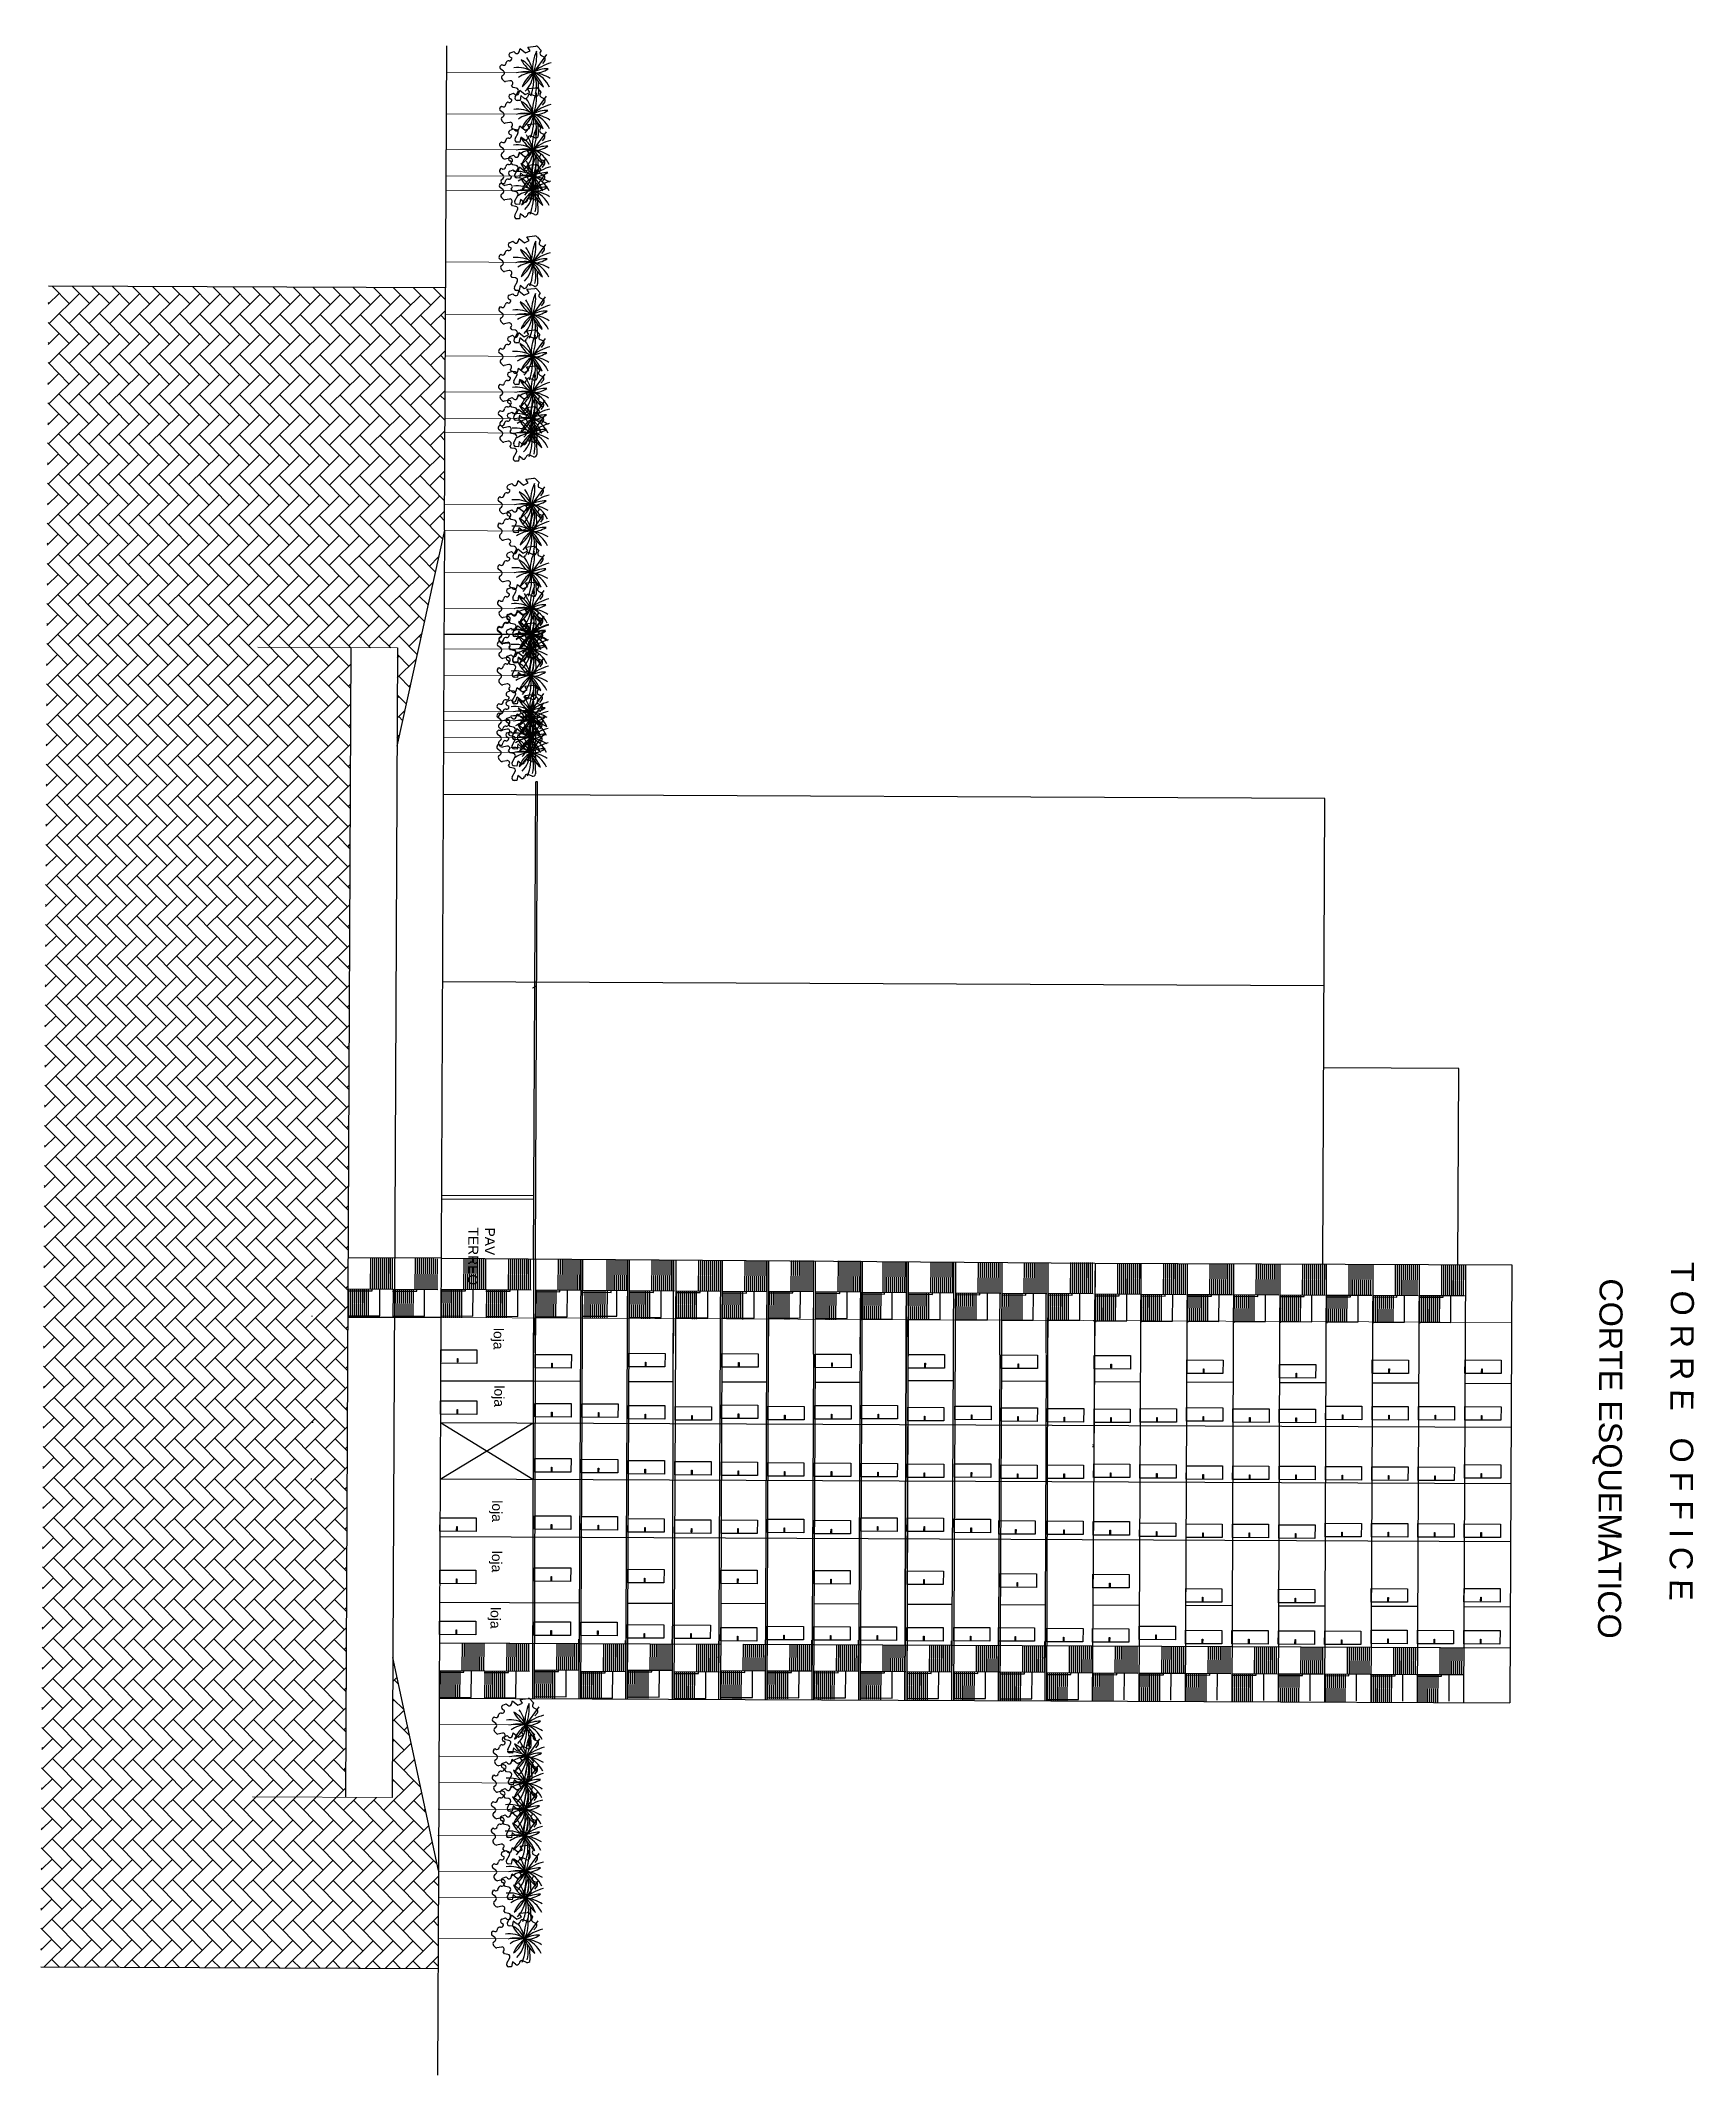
# Model space of a CAD drawing. Header units: metres. Extents: x 322294 to 7190115, y 7390841 to 10157759.
# Drawn here: x 323518 to 323948, y 7391556 to 7392084 of the extents above; entities that cross this region are included whole.
import ezdxf

# ---------------------------------------------------------------- set-up
doc = ezdxf.new("R2010")
doc.units = ezdxf.units.M
doc.layers.get('0').update_dxf_attribs({"lineweight": 18})
for name, color, linetype in [('greeb', 92, 'Continuous'), ('Piso externo', 254, 'Continuous'), ('TEXTO', 2, 'Continuous')]:
    doc.layers.add(name, color=color, linetype=linetype)
for name, color, linetype, lineweight in [('linagrossa', 7, 'Continuous', 25), ('madeira', 22, 'Continuous', 15), ('PISO', 254, 'Continuous', 9), ('VIDRO', 4, 'Continuous', 15)]:
    doc.layers.add(name, color=color, linetype=linetype, lineweight=lineweight)
doc.styles.get("Standard").update_dxf_attribs({"font": 'arial.ttf'})

msp = doc.modelspace()

# ---------------------------------------------------------------- texts
at = {"layer": 'linagrossa'}
for s, p in [('T O R R E   O F F I C E ', (323941.676, 7391766.967)), ('CORTE ESQUEMATICO', (323923.125, 7391762.688))]:
    msp.add_text(s, height=6.00156, rotation=269.73877, dxfattribs=at).set_placement(p)
at = {"layer": 'TEXTO'}
note = msp.add_mtext_dynamic_manual_height_columns('PAV ', width=11.6613, gutter_width=0, heights=[0.246, 0], dxfattribs=dict(at, insert=(323636.199, 7391787.553), char_height=2.577, attachment_point=1, rotation=269.73877))
for column, words in zip(note.columns.linked_columns, ['TERREO']):
    column.text = words
note = msp.add_mtext_dynamic_manual_height_columns(' ', width=2.57699, gutter_width=0, heights=[0.246, 1.452], dxfattribs=dict(at, insert=(323638.408, 7391752.364), char_height=2.577, attachment_point=1, rotation=269.73877))
for column, words in zip(note.columns.linked_columns, ['loja ']):
    column.text = words
note = msp.add_mtext_dynamic_manual_height_columns(' ', width=2.57699, gutter_width=0, heights=[0.246, 1.452], dxfattribs=dict(at, insert=(323638.585, 7391737.433), char_height=2.577, attachment_point=1, rotation=269.73877))
for column, words in zip(note.columns.linked_columns, ['loja ']):
    column.text = words
note = msp.add_mtext_dynamic_manual_height_columns(' ', width=2.57699, gutter_width=0, heights=[0.246, 1.452], dxfattribs=dict(at, insert=(323638.027, 7391707.587), char_height=2.577, attachment_point=1, rotation=269.73877))
for column, words in zip(note.columns.linked_columns, ['loja ']):
    column.text = words
note = msp.add_mtext_dynamic_manual_height_columns(' ', width=2.57699, gutter_width=0, heights=[0.246, 1.452], dxfattribs=dict(at, insert=(323637.967, 7391694.486), char_height=2.577, attachment_point=1, rotation=269.73877))
for column, words in zip(note.columns.linked_columns, ['loja ']):
    column.text = words
note = msp.add_mtext_dynamic_manual_height_columns(' ', width=2.57699, gutter_width=0, heights=[0.246, 1.452], dxfattribs=dict(at, insert=(323637.622, 7391679.854), char_height=2.577, attachment_point=1, rotation=269.73877))
for column, words in zip(note.columns.linked_columns, ['loja ']):
    column.text = words

# ---------------------------------------------------------------- blocks, each defined once
blk = doc.blocks.new('tree-pl-31')
at = {"color": 0, "linetype": 'ByBlock'}
for p, q in [((-1.118, 0.086), (-0.991, 0.248)), ((-0.991, 0.248), (-0.91, 0.222)), ((-0.025, 0.096), (-0.862, 0.508)), ((-0.783, 0.29), (-0.75, 0.409)), ((-0.607, 0.471), (-0.458, 0.392)), ((0.314, 0.334), (0.829, 0.44)), ((0.946, 0.317), (0.902, 0.145)), ((0.977, 0.023), (1.035, 0.01)), ((-1.042, -0.33), (-1.136, -0.004)), ((-0.905, -0.207), (-1.042, -0.33)), ((-0.926, -0.64), (-0.782, -0.388)), ((-0.787, -0.657), (-0.926, -0.64)), ((-0.782, -0.388), (-0.905, -0.207)), ((-0.761, -0.878), (-0.716, -0.812)), ((0.481, -0.835), (0.551, -1.015)), ((0.668, -0.734), (0.62, -0.71)), ((0.74, -0.655), (0.668, -0.734)), ((0.74, -0.513), (0.74, -0.655)), ((1.118, -0.503), (0.872, -0.418)), ((1.101, -0.136), (1.021, -0.279)), ((1.021, -0.279), (1.238, -0.279)), ((1.238, -0.279), (1.25, -0.398)), ((-0.679, -1.011), (-0.761, -0.878)), ((-0.472, -0.907), (-0.499, -0.99)), ((-0.446, -0.906), (-0.472, -0.907)), ((-0.214, -1.12), (-0.244, -1.12)), ((-0.14, -1.29), (-0.129, -1.269)), ((-0.077, -1.333), (-0.14, -1.29)), ((0.128, -1.175), (0.069, -1.294)), ((0.32, -1.182), (0.291, -1.15)), ((0.533, -1.094), (0.473, -1.174))]:
    blk.add_line(p, q, dxfattribs=at)
for centre, radius, start, end in [((-1.04, 0.024), 0.1, 141.86272, 196.07988), ((-0.44, -1.708), 1.837, 77.33424, 105.43579), ((-0.44, 1.834), 1.837, 254.56421, 282.66576), ((-0.88, 0.317), 0.1, 252.24341, 344.54933), ((-0.654, 0.383), 0.1, 62.15895, 164.54933), ((0.679, -1.616), 1.837, 111.56279, 134.18424), ((1.134, 1.495), 1.837, 204.01258, 231.15221), ((-1.181, 0.474), 1.219, 305.80884, 342.56663), ((0.68, -0.921), 1.219, 123.73175, 160.48954), ((-1.182, -0.151), 1.219, 11.35568, 42.1465), ((0.929, 0.831), 1.219, 187.74703, 218.98324), ((1.083, -0.411), 1.219, 157.12713, 196.64003), ((0.719, -0.892), 1.219, 84.39933, 129.21764), ((-0.565, -1.675), 1.837, 48.96319, 73.76269), ((1.485, -0.961), 1.837, 121.9513, 146.58474), ((-1.047, 1.569), 1.837, 303.45503, 328.08846), ((1.163, -0.151), 1.219, 124.5644, 168.64432), ((1.805, 0.115), 1.837, 157.61267, 180.81329), ((1.163, 0.343), 1.219, 191.35568, 223.75306), ((1.805, 0.077), 1.837, 179.18671, 202.43807), ((0.558, -1.662), 1.837, 77.21474, 107.99123), ((0.114, -1.127), 1.219, 55.24334, 95.82227), ((0.895, 0.903), 1.219, 222.07606, 257.97502), ((0.849, 0.342), 0.1, 345.74529, 101.55475), ((0.999, 0.121), 0.1, 165.74529, 257.31082), ((1.013, -0.088), 0.1, 330.96283, 77.31082), ((-0.798, -0.756), 0.1, 325.85938, 83.2062), ((0.574, -0.799), 0.1, 62.83364, 201.1591), ((0.84, -0.513), 0.1, 71.08283, 180), ((1.151, -0.408), 0.1, 251.08283, 6.00473), ((-0.594, -0.959), 0.1, 211.51649, 342.00791), ((-0.442, -1.006), 0.1, 356.15566, 92.29225), ((-0.242, -1.02), 0.1, 176.15566, 268.75374), ((-0.216, -1.22), 0.1, 330.5417, 88.75374), ((-0.021, -1.25), 0.1, 235.69401, 333.92079), ((0.218, -1.219), 0.1, 43.07036, 153.92079), ((0.393, -1.113), 0.1, 223.07036, 322.83506), ((0.453, -1.034), 0.1, 322.83506, 10.9464)]:
    blk.add_arc(centre, radius, start, end, dxfattribs=at)

# ---------------------------------------------------------------- hatches: boundary and pattern name
at = {"layer": 'linagrossa'}
h = msp.add_hatch(dxfattribs=at)
h.set_pattern_fill('AR-HBONE', color=256, scale=0.036299, angle=-90.26123)
h.set_pattern_definition([(314.738773, (315680.0213, 7401458.1246), (5.2155024, -0.0237791), [11.0638663, -3.6879554]), (44.738773, (315682.617, 7401455.505), (5.2155024, -0.0237791), [11.0638663, -3.6879554])])
h.paths.add_polyline_path([(323621.357, 7391583.353), (323621.473, 7391608.816), (323609.626, 7391664.16), (323609.46, 7391627.78), (323597.36, 7391627.835), (323598.722, 7391926.552), (323610.822, 7391926.497), (323610.705, 7391900.99), (323623.061, 7391957.081), (323623.348, 7392020.028), (323520.149, 7392020.499), (323518.158, 7391583.824)])

# ---------------------------------------------------------------- linework, layer by layer
for p, q in [((323623.061, 7391957.081), (323623.635, 7392082.975)), ((323623.348, 7392020.028), (323520.149, 7392020.499)), ((323623.061, 7391957.081), (323610.705, 7391900.99)), ((323598.722, 7391926.552), (323597.36, 7391627.835)), ((323610.822, 7391926.497), (323609.46, 7391627.78)), ((323622.916, 7391925.232), (323621.677, 7391653.632)), ((323646.212, 7391767.652), (323646.777, 7391891.718)), ((323646.676, 7391767.799), (323647.24, 7391891.701)), ((323647.24, 7391891.701), (323646.777, 7391891.703)), ((323851.743, 7391887.372), (323622.748, 7391888.416)), ((323851.192, 7391766.387), (323851.743, 7391887.372)), ((323622.526, 7391839.854), (323851.522, 7391838.81)), ((323886.53, 7391817.196), (323851.424, 7391817.357)), ((323886.298, 7391766.232), (323886.53, 7391817.196)), ((323622.269, 7391783.354), (323646.283, 7391783.245)), ((323622.273, 7391784.292), (323646.287, 7391784.183)), ((323622.198, 7391767.911), (323597.999, 7391768.021)), ((323603.861, 7391759.9), (323603.919, 7391767.926)), ((323604.376, 7391759.898), (323604.434, 7391767.922)), ((323604.891, 7391759.896), (323604.949, 7391767.918)), ((323605.406, 7391759.893), (323605.464, 7391767.914)), ((323605.921, 7391759.891), (323605.979, 7391767.911)), ((323606.436, 7391759.888), (323606.494, 7391767.907)), ((323606.951, 7391759.886), (323607.009, 7391767.903)), ((323607.466, 7391759.884), (323607.524, 7391767.899)), ((323607.981, 7391759.881), (323608.039, 7391767.896)), ((323608.496, 7391759.879), (323608.554, 7391767.892)), ((323609.011, 7391759.877), (323609.069, 7391767.888)), ((323609.526, 7391759.874), (323609.584, 7391767.884)), ((323615.478, 7391759.814), (323615.536, 7391767.839)), ((323615.993, 7391759.812), (323616.051, 7391767.835)), ((323616.508, 7391759.809), (323616.567, 7391767.832)), ((323617.023, 7391759.807), (323617.082, 7391767.828)), ((323617.538, 7391759.804), (323617.597, 7391767.824)), ((323618.054, 7391759.802), (323618.112, 7391767.82)), ((323618.569, 7391759.8), (323618.627, 7391767.817)), ((323619.084, 7391759.797), (323619.142, 7391767.813)), ((323619.599, 7391759.795), (323619.657, 7391767.809)), ((323620.114, 7391759.793), (323620.172, 7391767.805)), ((323620.629, 7391759.79), (323620.687, 7391767.802)), ((323621.144, 7391759.788), (323621.202, 7391767.798)), ((323622.198, 7391767.911), (323791.971, 7391766.648)), ((323628.092, 7391759.859), (323628.15, 7391767.884)), ((323628.607, 7391759.856), (323628.666, 7391767.88)), ((323629.122, 7391759.854), (323629.181, 7391767.876)), ((323629.637, 7391759.852), (323629.696, 7391767.873)), ((323630.153, 7391759.849), (323630.211, 7391767.869)), ((323630.668, 7391759.847), (323630.726, 7391767.865)), ((323631.183, 7391759.844), (323631.241, 7391767.861)), ((323631.698, 7391759.842), (323631.756, 7391767.858)), ((323632.213, 7391759.84), (323632.271, 7391767.854)), ((323632.728, 7391759.837), (323632.786, 7391767.85)), ((323633.243, 7391759.835), (323633.301, 7391767.847)), ((323633.758, 7391759.833), (323633.816, 7391767.843)), ((323639.71, 7391759.772), (323639.768, 7391767.797)), ((323640.225, 7391759.77), (323640.283, 7391767.794)), ((323640.74, 7391759.768), (323640.798, 7391767.79)), ((323641.255, 7391759.765), (323641.313, 7391767.786)), ((323641.77, 7391759.763), (323641.828, 7391767.783)), ((323642.285, 7391759.76), (323642.343, 7391767.779)), ((323642.8, 7391759.758), (323642.858, 7391767.775)), ((323643.315, 7391759.756), (323643.373, 7391767.771)), ((323643.83, 7391759.753), (323643.888, 7391767.768)), ((323644.345, 7391759.751), (323644.403, 7391767.764)), ((323644.86, 7391759.749), (323644.919, 7391767.76)), ((323645.376, 7391759.746), (323645.434, 7391767.756)), ((323646.164, 7391767.572), (323645.876, 7391653.521)), ((323646.676, 7391767.799), (323646.326, 7391653.519)), ((323646.974, 7391767.727), (323646.974, 7391767.731)), ((323647.489, 7391767.723), (323647.489, 7391767.728)), ((323648.004, 7391767.719), (323648.004, 7391767.724)), ((323648.519, 7391767.715), (323648.519, 7391767.72)), ((323649.034, 7391767.711), (323649.034, 7391767.716)), ((323649.549, 7391767.707), (323649.549, 7391767.713)), ((323650.064, 7391767.704), (323650.064, 7391767.709)), ((323650.579, 7391767.7), (323650.579, 7391767.705)), ((323651.094, 7391767.696), (323651.094, 7391767.701)), ((323651.609, 7391767.692), (323651.609, 7391767.698)), ((323652.124, 7391767.688), (323652.124, 7391767.694)), ((323652.581, 7391759.665), (323652.639, 7391767.69)), ((323653.096, 7391759.663), (323653.155, 7391767.687)), ((323653.611, 7391759.66), (323653.67, 7391767.683)), ((323654.126, 7391759.658), (323654.185, 7391767.679)), ((323654.642, 7391759.656), (323654.7, 7391767.675)), ((323655.157, 7391759.653), (323655.215, 7391767.672)), ((323655.672, 7391759.651), (323655.73, 7391767.668)), ((323656.187, 7391759.648), (323656.245, 7391767.664)), ((323656.702, 7391759.646), (323656.76, 7391767.66)), ((323657.217, 7391759.644), (323657.275, 7391767.657)), ((323657.732, 7391759.641), (323657.79, 7391767.653)), ((323658.502, 7391767.641), (323657.976, 7391653.466)), ((323658.247, 7391759.639), (323658.305, 7391767.649)), ((323658.876, 7391767.638), (323658.426, 7391653.464)), ((323660.707, 7391767.624), (323660.707, 7391767.637)), ((323661.222, 7391767.621), (323661.223, 7391767.633)), ((323661.737, 7391767.617), (323661.738, 7391767.629)), ((323662.253, 7391767.613), (323662.253, 7391767.626)), ((323662.768, 7391767.609), (323662.768, 7391767.622)), ((323663.283, 7391767.605), (323663.283, 7391767.618)), ((323663.798, 7391767.601), (323663.798, 7391767.614)), ((323664.313, 7391767.598), (323664.313, 7391767.611)), ((323664.828, 7391767.594), (323664.828, 7391767.607)), ((323665.285, 7391759.579), (323665.343, 7391767.603)), ((323665.8, 7391759.577), (323665.858, 7391767.599)), ((323666.315, 7391759.575), (323666.373, 7391767.596)), ((323666.83, 7391759.572), (323666.888, 7391767.592)), ((323667.345, 7391759.57), (323667.403, 7391767.588)), ((323667.86, 7391759.567), (323667.918, 7391767.584)), ((323668.375, 7391759.565), (323668.433, 7391767.581)), ((323668.89, 7391759.563), (323668.948, 7391767.577)), ((323669.405, 7391759.56), (323669.463, 7391767.573)), ((323669.92, 7391759.558), (323669.978, 7391767.57)), ((323670.615, 7391767.551), (323670.075, 7391653.411)), ((323670.435, 7391759.556), (323670.493, 7391767.566)), ((323671.048, 7391767.548), (323670.525, 7391653.409)), ((323676.942, 7391759.495), (323677, 7391767.521)), ((323677.457, 7391759.493), (323677.515, 7391767.517)), ((323677.972, 7391759.491), (323678.03, 7391767.513)), ((323678.487, 7391759.488), (323678.545, 7391767.509)), ((323679.002, 7391759.486), (323679.06, 7391767.506)), ((323679.517, 7391759.483), (323679.575, 7391767.502)), ((323680.032, 7391759.481), (323680.091, 7391767.498)), ((323680.547, 7391759.479), (323680.606, 7391767.494)), ((323681.063, 7391759.476), (323681.121, 7391767.491)), ((323681.578, 7391759.474), (323681.636, 7391767.487)), ((323682.093, 7391759.472), (323682.151, 7391767.483)), ((323682.459, 7391767.463), (323682.175, 7391653.356)), ((323682.608, 7391759.469), (323682.666, 7391767.479)), ((323683.182, 7391767.457), (323682.625, 7391653.354)), ((323689.076, 7391759.417), (323689.134, 7391767.442)), ((323689.591, 7391759.414), (323689.649, 7391767.438)), ((323690.106, 7391759.412), (323690.164, 7391767.434)), ((323690.621, 7391759.41), (323690.679, 7391767.431)), ((323691.136, 7391759.407), (323691.194, 7391767.427)), ((323691.651, 7391759.405), (323691.709, 7391767.423)), ((323692.166, 7391759.402), (323692.224, 7391767.419)), ((323692.681, 7391759.4), (323692.739, 7391767.416)), ((323693.196, 7391759.398), (323693.255, 7391767.412)), ((323693.712, 7391759.395), (323693.77, 7391767.408)), ((323694.227, 7391759.393), (323694.285, 7391767.405)), ((323694.743, 7391767.371), (323694.274, 7391653.301)), ((323695.213, 7391767.368), (323694.724, 7391653.299)), ((323694.742, 7391759.391), (323694.8, 7391767.401)), ((323701.107, 7391759.316), (323701.165, 7391767.341)), ((323701.622, 7391759.313), (323701.68, 7391767.337)), ((323702.137, 7391759.311), (323702.195, 7391767.333)), ((323702.652, 7391759.309), (323702.71, 7391767.33)), ((323703.167, 7391759.306), (323703.225, 7391767.326)), ((323703.682, 7391759.304), (323703.74, 7391767.322)), ((323704.197, 7391759.301), (323704.255, 7391767.318)), ((323704.712, 7391759.299), (323704.77, 7391767.315)), ((323705.227, 7391759.297), (323705.285, 7391767.311)), ((323705.742, 7391759.294), (323705.8, 7391767.307)), ((323706.257, 7391759.292), (323706.315, 7391767.303)), ((323706.829, 7391767.281), (323706.374, 7391653.246)), ((323706.772, 7391759.29), (323706.83, 7391767.3)), ((323707.224, 7391767.278), (323706.824, 7391653.244)), ((323713.119, 7391759.332), (323713.177, 7391767.357)), ((323713.634, 7391759.33), (323713.692, 7391767.354)), ((323714.149, 7391759.327), (323714.207, 7391767.35)), ((323714.664, 7391759.325), (323714.722, 7391767.346)), ((323715.179, 7391759.323), (323715.237, 7391767.342)), ((323715.694, 7391759.32), (323715.752, 7391767.339)), ((323716.209, 7391759.318), (323716.267, 7391767.335)), ((323716.724, 7391759.316), (323716.782, 7391767.331)), ((323717.239, 7391759.313), (323717.297, 7391767.327)), ((323717.754, 7391759.311), (323717.812, 7391767.324)), ((323718.269, 7391759.308), (323718.327, 7391767.32)), ((323718.784, 7391759.306), (323718.842, 7391767.316)), ((323718.883, 7391743.015), (323719.037, 7391767.209)), ((323725.309, 7391759.233), (323725.368, 7391767.258)), ((323725.825, 7391759.231), (323725.883, 7391767.254)), ((323726.34, 7391759.228), (323726.398, 7391767.251)), ((323726.855, 7391759.226), (323726.913, 7391767.247)), ((323727.37, 7391759.224), (323727.428, 7391767.243)), ((323727.885, 7391759.221), (323727.943, 7391767.24)), ((323728.4, 7391759.219), (323728.458, 7391767.236)), ((323728.915, 7391759.216), (323728.973, 7391767.232)), ((323729.43, 7391759.214), (323729.488, 7391767.228)), ((323729.945, 7391759.212), (323730.003, 7391767.225)), ((323730.46, 7391759.209), (323730.518, 7391767.221)), ((323731.081, 7391767.101), (323730.572, 7391653.135)), ((323730.975, 7391759.207), (323731.033, 7391767.217)), ((323731.527, 7391767.098), (323731.023, 7391653.133)), ((323736.975, 7391759.049), (323737.033, 7391767.074)), ((323737.49, 7391759.046), (323737.548, 7391767.07)), ((323738.005, 7391759.044), (323738.063, 7391767.067)), ((323738.52, 7391759.042), (323738.578, 7391767.063)), ((323739.035, 7391759.039), (323739.093, 7391767.059)), ((323739.55, 7391759.037), (323739.608, 7391767.055)), ((323740.065, 7391759.035), (323740.123, 7391767.052)), ((323740.58, 7391759.032), (323740.638, 7391767.048)), ((323741.095, 7391759.03), (323741.153, 7391767.044)), ((323741.61, 7391759.027), (323741.668, 7391767.04)), ((323742.125, 7391759.025), (323742.184, 7391767.037)), ((323742.641, 7391759.023), (323742.699, 7391767.033)), ((323743.095, 7391767.012), (323742.672, 7391653.08)), ((323742.672, 7391653.08), (323743.095, 7391767.012)), ((323743.532, 7391767.008), (323743.122, 7391653.078)), ((323749.426, 7391758.956), (323749.484, 7391766.981)), ((323749.941, 7391758.954), (323750, 7391766.978)), ((323750.456, 7391758.951), (323750.515, 7391766.974)), ((323750.971, 7391758.949), (323751.03, 7391766.97)), ((323751.487, 7391758.947), (323751.545, 7391766.966)), ((323752.002, 7391758.944), (323752.06, 7391766.963)), ((323752.517, 7391758.942), (323752.575, 7391766.959)), ((323753.032, 7391758.94), (323753.09, 7391766.955)), ((323753.547, 7391758.937), (323753.605, 7391766.952)), ((323754.062, 7391758.935), (323754.12, 7391766.948)), ((323754.577, 7391758.932), (323754.635, 7391766.944)), ((323755.092, 7391758.93), (323755.15, 7391766.94)), ((323755.252, 7391766.921), (323755.181, 7391742.85)), ((323755.829, 7391766.917), (323755.265, 7391653.023)), ((323761.723, 7391758.865), (323761.781, 7391766.89)), ((323762.238, 7391758.862), (323762.296, 7391766.886)), ((323762.753, 7391758.86), (323762.811, 7391766.882)), ((323763.268, 7391758.858), (323763.326, 7391766.879)), ((323763.783, 7391758.855), (323763.841, 7391766.875)), ((323764.298, 7391758.853), (323764.356, 7391766.871)), ((323764.813, 7391758.851), (323764.871, 7391766.868)), ((323765.328, 7391758.848), (323765.386, 7391766.864)), ((323765.843, 7391758.846), (323765.901, 7391766.86)), ((323766.358, 7391758.843), (323766.416, 7391766.856)), ((323766.873, 7391758.841), (323766.931, 7391766.853)), ((323767.28, 7391742.795), (323767.365, 7391766.831)), ((323767.388, 7391758.839), (323767.446, 7391766.849)), ((323767.831, 7391766.828), (323767.722, 7391742.793)), ((323773.648, 7391758.804), (323773.706, 7391766.829)), ((323774.163, 7391758.801), (323774.222, 7391766.825)), ((323774.678, 7391758.799), (323774.737, 7391766.821)), ((323775.194, 7391758.797), (323775.252, 7391766.818)), ((323775.709, 7391758.794), (323775.767, 7391766.814)), ((323776.224, 7391758.792), (323776.282, 7391766.81)), ((323776.739, 7391758.789), (323776.797, 7391766.806)), ((323777.254, 7391758.787), (323777.312, 7391766.803)), ((323777.769, 7391758.785), (323777.827, 7391766.799)), ((323778.284, 7391758.782), (323778.342, 7391766.795)), ((323778.799, 7391758.78), (323778.857, 7391766.791)), ((323779.314, 7391758.778), (323779.372, 7391766.788)), ((323779.379, 7391743.365), (323779.347, 7391766.742)), ((323779.806, 7391766.739), (323779.466, 7391652.912)), ((323785.701, 7391758.793), (323785.759, 7391766.818)), ((323786.216, 7391758.791), (323786.274, 7391766.814)), ((323786.731, 7391758.788), (323786.789, 7391766.811)), ((323787.246, 7391758.786), (323787.304, 7391766.807)), ((323787.761, 7391758.784), (323787.819, 7391766.803)), ((323788.276, 7391758.781), (323788.334, 7391766.8)), ((323788.791, 7391758.779), (323788.849, 7391766.796)), ((323789.306, 7391758.776), (323789.364, 7391766.792)), ((323789.821, 7391758.774), (323789.879, 7391766.788)), ((323790.336, 7391758.772), (323790.394, 7391766.785)), ((323790.851, 7391758.769), (323790.909, 7391766.781)), ((323792.053, 7391766.648), (323791.292, 7391652.858)), ((323791.366, 7391758.767), (323791.424, 7391766.777)), ((323792.039, 7391764.624), (323791.741, 7391719.94)), ((323791.971, 7391766.648), (323900.316, 7391766.17)), ((323797.947, 7391758.595), (323798.005, 7391766.62)), ((323798.462, 7391758.593), (323798.52, 7391766.617)), ((323798.977, 7391758.591), (323799.035, 7391766.613)), ((323799.492, 7391758.588), (323799.55, 7391766.609)), ((323800.007, 7391758.586), (323800.065, 7391766.606)), ((323800.522, 7391758.583), (323800.58, 7391766.602)), ((323801.037, 7391758.581), (323801.095, 7391766.598)), ((323801.552, 7391758.579), (323801.61, 7391766.594)), ((323802.067, 7391758.576), (323802.126, 7391766.591)), ((323802.583, 7391758.574), (323802.641, 7391766.587)), ((323803.098, 7391758.572), (323803.156, 7391766.583)), ((323803.953, 7391766.593), (323803.453, 7391652.803)), ((323803.613, 7391758.569), (323803.671, 7391766.579)), ((323809.847, 7391758.543), (323809.905, 7391766.568)), ((323810.362, 7391758.541), (323810.42, 7391766.564)), ((323810.877, 7391758.538), (323810.935, 7391766.561)), ((323811.392, 7391758.536), (323811.45, 7391766.557)), ((323811.907, 7391758.534), (323811.965, 7391766.553)), ((323812.422, 7391758.531), (323812.48, 7391766.549)), ((323812.937, 7391758.529), (323812.995, 7391766.546)), ((323813.452, 7391758.526), (323813.51, 7391766.542)), ((323813.967, 7391758.524), (323814.025, 7391766.538)), ((323814.482, 7391758.522), (323814.54, 7391766.535)), ((323814.997, 7391758.519), (323815.055, 7391766.531)), ((323815.998, 7391766.541), (323815.498, 7391652.75)), ((323815.512, 7391758.517), (323815.57, 7391766.527)), ((323821.892, 7391758.49), (323821.95, 7391766.515)), ((323822.407, 7391758.488), (323822.465, 7391766.511)), ((323822.922, 7391758.485), (323822.98, 7391766.508)), ((323823.437, 7391758.483), (323823.495, 7391766.504)), ((323823.952, 7391758.481), (323824.01, 7391766.5)), ((323824.467, 7391758.478), (323824.526, 7391766.497)), ((323824.982, 7391758.476), (323825.041, 7391766.493)), ((323825.498, 7391758.473), (323825.556, 7391766.489)), ((323826.013, 7391758.471), (323826.071, 7391766.485)), ((323826.528, 7391758.469), (323826.586, 7391766.482)), ((323827.043, 7391758.466), (323827.101, 7391766.478)), ((323828.044, 7391766.488), (323827.544, 7391652.697)), ((323827.558, 7391758.464), (323827.616, 7391766.474)), ((323833.938, 7391758.435), (323833.996, 7391766.46)), ((323834.453, 7391758.433), (323834.511, 7391766.457)), ((323834.968, 7391758.43), (323835.026, 7391766.453)), ((323835.483, 7391758.428), (323835.541, 7391766.449)), ((323835.998, 7391758.426), (323836.056, 7391766.445)), ((323836.513, 7391758.423), (323836.571, 7391766.442)), ((323837.028, 7391758.421), (323837.086, 7391766.438)), ((323837.543, 7391758.419), (323837.601, 7391766.434)), ((323838.058, 7391758.416), (323838.116, 7391766.43)), ((323838.573, 7391758.414), (323838.631, 7391766.427)), ((323839.088, 7391758.411), (323839.146, 7391766.423)), ((323840.089, 7391766.435), (323839.589, 7391652.644)), ((323839.603, 7391758.409), (323839.661, 7391766.419)), ((323845.983, 7391758.383), (323846.041, 7391766.409)), ((323846.498, 7391758.381), (323846.556, 7391766.405)), ((323847.013, 7391758.379), (323847.071, 7391766.401)), ((323847.528, 7391758.376), (323847.586, 7391766.397)), ((323848.043, 7391758.374), (323848.101, 7391766.394)), ((323848.558, 7391758.371), (323848.616, 7391766.39)), ((323849.073, 7391758.369), (323849.131, 7391766.386)), ((323849.588, 7391758.367), (323849.647, 7391766.382)), ((323850.104, 7391758.364), (323850.162, 7391766.379)), ((323850.619, 7391758.362), (323850.677, 7391766.375)), ((323851.134, 7391758.36), (323851.192, 7391766.371)), ((323852.134, 7391766.382), (323851.634, 7391652.591)), ((323851.649, 7391758.357), (323851.707, 7391766.367)), ((323858.028, 7391758.329), (323858.087, 7391766.354)), ((323858.544, 7391758.327), (323858.602, 7391766.351)), ((323859.059, 7391758.325), (323859.117, 7391766.347)), ((323859.574, 7391758.322), (323859.632, 7391766.343)), ((323860.089, 7391758.32), (323860.147, 7391766.34)), ((323860.604, 7391758.317), (323860.662, 7391766.336)), ((323861.119, 7391758.315), (323861.177, 7391766.332)), ((323861.634, 7391758.313), (323861.692, 7391766.328)), ((323862.149, 7391758.31), (323862.207, 7391766.325)), ((323862.664, 7391758.308), (323862.722, 7391766.321)), ((323863.179, 7391758.306), (323863.237, 7391766.317)), ((323864.18, 7391766.329), (323863.68, 7391652.538)), ((323863.694, 7391758.303), (323863.752, 7391766.313)), ((323870.074, 7391758.277), (323870.132, 7391766.302)), ((323870.589, 7391758.275), (323870.647, 7391766.298)), ((323871.104, 7391758.272), (323871.162, 7391766.295)), ((323871.619, 7391758.27), (323871.677, 7391766.291)), ((323872.134, 7391758.268), (323872.192, 7391766.287)), ((323872.649, 7391758.265), (323872.707, 7391766.284)), ((323873.164, 7391758.263), (323873.222, 7391766.28)), ((323873.679, 7391758.26), (323873.737, 7391766.276)), ((323874.194, 7391758.258), (323874.252, 7391766.272)), ((323874.709, 7391758.256), (323874.768, 7391766.269)), ((323875.225, 7391758.253), (323875.283, 7391766.265)), ((323876.225, 7391766.276), (323875.725, 7391652.485)), ((323875.74, 7391758.251), (323875.798, 7391766.261)), ((323882.119, 7391758.224), (323882.178, 7391766.249)), ((323882.634, 7391758.222), (323882.693, 7391766.246)), ((323883.15, 7391758.219), (323883.208, 7391766.242)), ((323883.665, 7391758.217), (323883.723, 7391766.238)), ((323884.18, 7391758.215), (323884.238, 7391766.234)), ((323884.695, 7391758.212), (323884.753, 7391766.231)), ((323885.21, 7391758.21), (323885.268, 7391766.227)), ((323885.725, 7391758.207), (323885.783, 7391766.223)), ((323886.24, 7391758.205), (323886.298, 7391766.219)), ((323886.755, 7391758.203), (323886.813, 7391766.216)), ((323887.27, 7391758.2), (323887.328, 7391766.212)), ((323888.271, 7391766.223), (323887.771, 7391652.433)), ((323887.785, 7391758.198), (323887.843, 7391766.208)), ((323900.316, 7391766.17), (323899.816, 7391652.38)), ((323597.929, 7391759.485), (323604.266, 7391759.456)), ((323597.93, 7391759.928), (323609.744, 7391759.873)), ((323598.142, 7391752.637), (323598.195, 7391759.926)), ((323598.657, 7391752.634), (323598.71, 7391759.924)), ((323599.172, 7391752.63), (323599.225, 7391759.922)), ((323599.687, 7391752.626), (323599.74, 7391759.919)), ((323600.202, 7391752.622), (323600.255, 7391759.917)), ((323600.717, 7391752.619), (323600.77, 7391759.915)), ((323601.233, 7391752.615), (323601.285, 7391759.912)), ((323601.748, 7391752.611), (323601.8, 7391759.91)), ((323602.263, 7391752.607), (323602.316, 7391759.907)), ((323602.778, 7391752.604), (323602.831, 7391759.905)), ((323603.293, 7391752.6), (323603.346, 7391759.903)), ((323604.266, 7391759.456), (323604.268, 7391759.898)), ((323606.22, 7391752.921), (323606.252, 7391759.889)), ((323609.546, 7391759.399), (323615.883, 7391759.37)), ((323609.548, 7391759.841), (323621.362, 7391759.787)), ((323609.76, 7391752.551), (323609.813, 7391759.84)), ((323610.275, 7391752.547), (323610.328, 7391759.838)), ((323610.79, 7391752.543), (323610.843, 7391759.835)), ((323611.305, 7391752.54), (323611.358, 7391759.833)), ((323611.82, 7391752.536), (323611.873, 7391759.831)), ((323612.335, 7391752.532), (323612.388, 7391759.828)), ((323612.85, 7391752.528), (323612.903, 7391759.826)), ((323613.365, 7391752.525), (323613.418, 7391759.823)), ((323613.88, 7391752.521), (323613.933, 7391759.821)), ((323614.395, 7391752.517), (323614.448, 7391759.819)), ((323614.91, 7391752.513), (323614.963, 7391759.816)), ((323615.883, 7391759.37), (323615.885, 7391759.812)), ((323617.838, 7391752.835), (323617.87, 7391759.803)), ((323622.16, 7391759.444), (323628.497, 7391759.415)), ((323622.162, 7391759.886), (323633.976, 7391759.832)), ((323622.374, 7391752.596), (323622.427, 7391759.885)), ((323622.889, 7391752.592), (323622.942, 7391759.882)), ((323623.404, 7391752.588), (323623.457, 7391759.88)), ((323623.919, 7391752.584), (323623.972, 7391759.878)), ((323624.434, 7391752.581), (323624.487, 7391759.875)), ((323624.949, 7391752.577), (323625.002, 7391759.873)), ((323625.464, 7391752.573), (323625.517, 7391759.871)), ((323625.979, 7391752.569), (323626.032, 7391759.868)), ((323626.494, 7391752.566), (323626.547, 7391759.866)), ((323627.009, 7391752.562), (323627.062, 7391759.863)), ((323627.524, 7391752.558), (323627.577, 7391759.861)), ((323628.497, 7391759.415), (323628.499, 7391759.857)), ((323630.452, 7391752.88), (323630.484, 7391759.848)), ((323633.778, 7391759.357), (323640.115, 7391759.328)), ((323633.779, 7391759.8), (323645.594, 7391759.745)), ((323633.991, 7391752.509), (323634.044, 7391759.798)), ((323634.506, 7391752.505), (323634.559, 7391759.796)), ((323635.021, 7391752.502), (323635.074, 7391759.794)), ((323635.537, 7391752.498), (323635.589, 7391759.791)), ((323636.052, 7391752.494), (323636.104, 7391759.789)), ((323636.567, 7391752.491), (323636.619, 7391759.787)), ((323637.082, 7391752.487), (323637.135, 7391759.784)), ((323637.597, 7391752.483), (323637.65, 7391759.782)), ((323638.112, 7391752.479), (323638.165, 7391759.779)), ((323638.627, 7391752.476), (323638.68, 7391759.777)), ((323639.142, 7391752.472), (323639.195, 7391759.775)), ((323640.115, 7391759.328), (323640.117, 7391759.77)), ((323642.069, 7391752.793), (323642.101, 7391759.761)), ((323646.649, 7391759.25), (323652.986, 7391759.221)), ((323646.651, 7391759.692), (323658.465, 7391759.638)), ((323646.863, 7391752.402), (323646.916, 7391759.691)), ((323647.378, 7391752.398), (323647.431, 7391759.689)), ((323647.893, 7391752.395), (323647.946, 7391759.686)), ((323648.408, 7391752.391), (323648.461, 7391759.684)), ((323648.923, 7391752.387), (323648.976, 7391759.682)), ((323649.438, 7391752.383), (323649.491, 7391759.679)), ((323649.953, 7391752.38), (323650.006, 7391759.677)), ((323650.468, 7391752.376), (323650.521, 7391759.675)), ((323650.983, 7391752.372), (323651.036, 7391759.672)), ((323651.498, 7391752.368), (323651.551, 7391759.67)), ((323652.013, 7391752.365), (323652.066, 7391759.667)), ((323652.986, 7391759.221), (323652.988, 7391759.663)), ((323654.941, 7391752.686), (323654.973, 7391759.654)), ((323658.839, 7391759.609), (323670.653, 7391759.555)), ((323658.844, 7391759.609), (323658.877, 7391752.331)), ((323658.847, 7391759.071), (323666.325, 7391759.037)), ((323659.515, 7391759.606), (323659.482, 7391752.328)), ((323660.065, 7391759.603), (323660.031, 7391752.325)), ((323660.596, 7391752.307), (323660.649, 7391759.601)), ((323661.111, 7391752.304), (323661.164, 7391759.598)), ((323661.626, 7391752.3), (323661.679, 7391759.596)), ((323662.142, 7391752.296), (323662.194, 7391759.594)), ((323662.657, 7391752.292), (323662.709, 7391759.591)), ((323663.172, 7391752.289), (323663.225, 7391759.589)), ((323663.687, 7391752.285), (323663.74, 7391759.586)), ((323664.202, 7391752.281), (323664.255, 7391759.584)), ((323664.717, 7391752.278), (323664.77, 7391759.582)), ((323665.285, 7391759.579), (323665.232, 7391752.274)), ((323666.325, 7391759.037), (323666.328, 7391759.575)), ((323667.782, 7391752.848), (323667.813, 7391759.568)), ((323671.01, 7391759.08), (323677.347, 7391759.051)), ((323671.012, 7391759.523), (323682.826, 7391759.468)), ((323671.224, 7391752.232), (323671.276, 7391759.521)), ((323671.739, 7391752.229), (323671.791, 7391759.519)), ((323672.254, 7391752.225), (323672.307, 7391759.517)), ((323672.769, 7391752.221), (323672.822, 7391759.514)), ((323673.284, 7391752.217), (323673.337, 7391759.512)), ((323673.799, 7391752.214), (323673.852, 7391759.51)), ((323674.314, 7391752.21), (323674.367, 7391759.507)), ((323674.829, 7391752.206), (323674.882, 7391759.505)), ((323675.344, 7391752.202), (323675.397, 7391759.502)), ((323675.859, 7391752.199), (323675.912, 7391759.5)), ((323676.374, 7391752.195), (323676.427, 7391759.498)), ((323677.347, 7391759.051), (323677.349, 7391759.493)), ((323679.301, 7391752.516), (323679.334, 7391759.484)), ((323683.144, 7391759.002), (323689.481, 7391758.973)), ((323683.145, 7391759.444), (323694.96, 7391759.39)), ((323683.357, 7391752.154), (323683.41, 7391759.443)), ((323683.873, 7391752.15), (323683.925, 7391759.44)), ((323684.388, 7391752.146), (323684.44, 7391759.438)), ((323684.903, 7391752.142), (323684.955, 7391759.436)), ((323685.418, 7391752.139), (323685.471, 7391759.433)), ((323685.933, 7391752.135), (323685.986, 7391759.431)), ((323686.448, 7391752.131), (323686.501, 7391759.429)), ((323686.963, 7391752.127), (323687.016, 7391759.426)), ((323687.478, 7391752.124), (323687.531, 7391759.424)), ((323687.993, 7391752.12), (323688.046, 7391759.421)), ((323688.508, 7391752.116), (323688.561, 7391759.419)), ((323689.481, 7391758.973), (323689.483, 7391759.415)), ((323691.435, 7391752.438), (323691.467, 7391759.406)), ((323695.175, 7391758.9), (323701.512, 7391758.872)), ((323695.176, 7391759.343), (323706.99, 7391759.289)), ((323695.389, 7391752.164), (323695.441, 7391759.342)), ((323695.904, 7391752.162), (323695.956, 7391759.339)), ((323696.419, 7391752.159), (323696.471, 7391759.337)), ((323696.934, 7391752.157), (323696.986, 7391759.335)), ((323697.449, 7391752.155), (323697.501, 7391759.332)), ((323697.964, 7391752.152), (323698.016, 7391759.33)), ((323698.479, 7391752.15), (323698.531, 7391759.327)), ((323698.994, 7391752.148), (323699.046, 7391759.325)), ((323699.51, 7391752.145), (323699.562, 7391759.323)), ((323700.025, 7391752.143), (323700.077, 7391759.32)), ((323700.539, 7391752.015), (323700.592, 7391759.318)), ((323701.512, 7391758.872), (323701.514, 7391759.314)), ((323703.466, 7391752.337), (323703.498, 7391759.305)), ((323707.187, 7391758.917), (323713.524, 7391758.888)), ((323707.188, 7391759.36), (323719.002, 7391759.305)), ((323707.4, 7391752.069), (323707.453, 7391759.358)), ((323707.915, 7391752.065), (323707.968, 7391759.356)), ((323708.43, 7391752.062), (323708.483, 7391759.354)), ((323708.945, 7391752.058), (323708.998, 7391759.351)), ((323709.46, 7391752.054), (323709.513, 7391759.349)), ((323709.975, 7391752.05), (323710.028, 7391759.346)), ((323710.491, 7391752.047), (323710.543, 7391759.344)), ((323711.006, 7391752.043), (323711.058, 7391759.342)), ((323711.521, 7391752.039), (323711.574, 7391759.339)), ((323712.036, 7391752.036), (323712.089, 7391759.337)), ((323712.551, 7391752.032), (323712.604, 7391759.335)), ((323713.524, 7391758.888), (323713.526, 7391759.33)), ((323715.478, 7391752.353), (323715.51, 7391759.321)), ((323719.378, 7391758.818), (323725.714, 7391758.789)), ((323719.379, 7391759.26), (323731.193, 7391759.206)), ((323719.591, 7391751.97), (323719.644, 7391759.259)), ((323720.106, 7391751.966), (323720.159, 7391759.257)), ((323720.621, 7391751.962), (323720.674, 7391759.254)), ((323721.136, 7391751.959), (323721.189, 7391759.252)), ((323721.651, 7391751.955), (323721.704, 7391759.25)), ((323722.166, 7391751.951), (323722.219, 7391759.247)), ((323722.681, 7391751.948), (323722.734, 7391759.245)), ((323723.196, 7391751.944), (323723.249, 7391759.243)), ((323723.711, 7391751.94), (323723.764, 7391759.24)), ((323724.226, 7391751.936), (323724.279, 7391759.238)), ((323724.741, 7391751.933), (323724.794, 7391759.235)), ((323725.714, 7391758.789), (323725.716, 7391759.231)), ((323727.669, 7391752.254), (323727.701, 7391759.222)), ((323731.043, 7391758.634), (323737.38, 7391758.605)), ((323731.044, 7391759.076), (323742.859, 7391759.022)), ((323731.256, 7391751.786), (323731.309, 7391759.075)), ((323731.773, 7391751.998), (323731.824, 7391759.073)), ((323732.288, 7391751.996), (323732.339, 7391759.07)), ((323732.803, 7391751.994), (323732.854, 7391759.068)), ((323733.318, 7391751.991), (323733.369, 7391759.065)), ((323733.833, 7391751.989), (323733.885, 7391759.063)), ((323734.348, 7391751.986), (323734.4, 7391759.061)), ((323734.863, 7391751.984), (323734.915, 7391759.058)), ((323735.378, 7391751.982), (323735.43, 7391759.056)), ((323735.893, 7391751.979), (323735.945, 7391759.054)), ((323736.409, 7391751.977), (323736.46, 7391759.051)), ((323737.38, 7391758.605), (323737.382, 7391759.047)), ((323739.334, 7391752.07), (323739.366, 7391759.038)), ((323743.494, 7391758.541), (323749.831, 7391758.512)), ((323743.496, 7391758.984), (323755.31, 7391758.929)), ((323743.71, 7391751.944), (323743.761, 7391758.982)), ((323744.225, 7391751.941), (323744.276, 7391758.98)), ((323744.74, 7391751.939), (323744.791, 7391758.978)), ((323745.255, 7391751.937), (323745.306, 7391758.975)), ((323745.77, 7391751.934), (323745.821, 7391758.973)), ((323746.285, 7391751.932), (323746.336, 7391758.97)), ((323746.8, 7391751.93), (323746.851, 7391758.968)), ((323747.315, 7391751.927), (323747.366, 7391758.966)), ((323747.83, 7391751.925), (323747.881, 7391758.963)), ((323748.345, 7391751.923), (323748.396, 7391758.961)), ((323748.86, 7391751.92), (323748.911, 7391758.959)), ((323749.831, 7391758.512), (323749.833, 7391758.954)), ((323751.786, 7391751.977), (323751.818, 7391758.945)), ((323755.791, 7391758.45), (323762.128, 7391758.421)), ((323755.792, 7391758.892), (323767.606, 7391758.838)), ((323756.006, 7391751.888), (323756.057, 7391758.891)), ((323756.521, 7391751.885), (323756.572, 7391758.888)), ((323757.036, 7391751.883), (323757.087, 7391758.886)), ((323757.551, 7391751.881), (323757.602, 7391758.884)), ((323758.066, 7391751.878), (323758.117, 7391758.881)), ((323758.582, 7391751.876), (323758.632, 7391758.879)), ((323759.097, 7391751.874), (323759.147, 7391758.877)), ((323759.612, 7391751.871), (323759.662, 7391758.874)), ((323760.127, 7391751.869), (323760.177, 7391758.872)), ((323760.642, 7391751.867), (323760.693, 7391758.869)), ((323761.157, 7391751.864), (323761.208, 7391758.867)), ((323762.128, 7391758.421), (323762.13, 7391758.863)), ((323764.082, 7391751.886), (323764.114, 7391758.854)), ((323767.716, 7391758.389), (323774.053, 7391758.36)), ((323767.718, 7391758.831), (323779.532, 7391758.777)), ((323767.932, 7391751.833), (323767.983, 7391758.83)), ((323768.447, 7391751.831), (323768.498, 7391758.827)), ((323768.962, 7391751.829), (323769.013, 7391758.825)), ((323769.477, 7391751.826), (323769.528, 7391758.823)), ((323769.992, 7391751.824), (323770.043, 7391758.82)), ((323770.507, 7391751.822), (323770.558, 7391758.818)), ((323771.022, 7391751.819), (323771.073, 7391758.816)), ((323771.537, 7391751.817), (323771.588, 7391758.813)), ((323772.052, 7391751.815), (323772.103, 7391758.811)), ((323772.567, 7391751.812), (323772.618, 7391758.808)), ((323773.083, 7391751.81), (323773.133, 7391758.806)), ((323774.053, 7391758.36), (323774.055, 7391758.802)), ((323776.008, 7391751.825), (323776.04, 7391758.793)), ((323779.769, 7391758.378), (323786.105, 7391758.349)), ((323779.77, 7391758.82), (323791.584, 7391758.766)), ((323779.982, 7391751.53), (323780.035, 7391758.819)), ((323780.499, 7391751.776), (323780.55, 7391758.817)), ((323781.014, 7391751.774), (323781.065, 7391758.814)), ((323781.529, 7391751.771), (323781.58, 7391758.812)), ((323782.044, 7391751.769), (323782.095, 7391758.81)), ((323782.559, 7391751.767), (323782.61, 7391758.807)), ((323783.074, 7391751.764), (323783.125, 7391758.805)), ((323783.589, 7391751.762), (323783.64, 7391758.803)), ((323784.104, 7391751.76), (323784.155, 7391758.8)), ((323784.619, 7391751.757), (323784.67, 7391758.798)), ((323785.134, 7391751.755), (323785.186, 7391758.795)), ((323786.105, 7391758.349), (323786.108, 7391758.791)), ((323788.06, 7391751.814), (323788.092, 7391758.782)), ((323792.016, 7391758.623), (323803.831, 7391758.568)), ((323792.228, 7391751.332), (323792.281, 7391758.621)), ((323792.745, 7391751.578), (323792.796, 7391758.619)), ((323793.26, 7391751.576), (323793.311, 7391758.617)), ((323793.775, 7391751.574), (323793.827, 7391758.614)), ((323794.291, 7391751.571), (323794.342, 7391758.612)), ((323794.806, 7391751.569), (323794.857, 7391758.61)), ((323795.321, 7391751.567), (323795.372, 7391758.607)), ((323795.836, 7391751.564), (323795.887, 7391758.605)), ((323796.351, 7391751.562), (323796.402, 7391758.602)), ((323796.866, 7391751.56), (323796.917, 7391758.6)), ((323797.381, 7391751.557), (323797.432, 7391758.598)), ((323798.352, 7391758.151), (323798.354, 7391758.593)), ((323800.306, 7391751.616), (323800.338, 7391758.584)), ((323803.916, 7391758.57), (323815.73, 7391758.516)), ((323804.128, 7391751.28), (323804.181, 7391758.569)), ((323804.645, 7391751.526), (323804.696, 7391758.567)), ((323805.16, 7391751.524), (323805.211, 7391758.564)), ((323805.675, 7391751.521), (323805.726, 7391758.562)), ((323806.19, 7391751.519), (323806.241, 7391758.56)), ((323806.705, 7391751.517), (323806.756, 7391758.557)), ((323807.22, 7391751.514), (323807.271, 7391758.555)), ((323807.735, 7391751.512), (323807.786, 7391758.552)), ((323808.25, 7391751.51), (323808.301, 7391758.55)), ((323808.766, 7391751.507), (323808.817, 7391758.548)), ((323809.281, 7391751.505), (323809.332, 7391758.545)), ((323810.252, 7391758.099), (323810.254, 7391758.541)), ((323812.206, 7391751.564), (323812.238, 7391758.532)), ((323815.962, 7391758.517), (323827.776, 7391758.463)), ((323816.174, 7391751.227), (323816.226, 7391758.516)), ((323816.691, 7391751.473), (323816.742, 7391758.514)), ((323817.206, 7391751.471), (323817.257, 7391758.511)), ((323817.721, 7391751.468), (323817.772, 7391758.509)), ((323818.236, 7391751.466), (323818.287, 7391758.507)), ((323818.751, 7391751.464), (323818.802, 7391758.504)), ((323819.266, 7391751.461), (323819.317, 7391758.502)), ((323819.781, 7391751.459), (323819.832, 7391758.5)), ((323820.296, 7391751.457), (323820.347, 7391758.497)), ((323820.811, 7391751.454), (323820.862, 7391758.495)), ((323821.326, 7391751.452), (323821.377, 7391758.492)), ((323822.297, 7391758.046), (323822.299, 7391758.488)), ((323824.251, 7391751.511), (323824.284, 7391758.479)), ((323828.007, 7391758.463), (323839.821, 7391758.408)), ((323828.219, 7391751.172), (323828.272, 7391758.461)), ((323828.736, 7391751.418), (323828.787, 7391758.459)), ((323829.251, 7391751.416), (323829.302, 7391758.457)), ((323829.766, 7391751.414), (323829.817, 7391758.454)), ((323830.281, 7391751.411), (323830.332, 7391758.452)), ((323830.796, 7391751.409), (323830.847, 7391758.449)), ((323831.311, 7391751.406), (323831.362, 7391758.447)), ((323831.826, 7391751.404), (323831.877, 7391758.445)), ((323832.341, 7391751.402), (323832.392, 7391758.442)), ((323832.856, 7391751.399), (323832.907, 7391758.44)), ((323833.371, 7391751.397), (323833.423, 7391758.438)), ((323834.342, 7391757.991), (323834.345, 7391758.433)), ((323836.297, 7391751.456), (323836.329, 7391758.424)), ((323840.053, 7391758.411), (323851.867, 7391758.356)), ((323840.265, 7391751.12), (323840.317, 7391758.409)), ((323840.781, 7391751.366), (323840.832, 7391758.407)), ((323841.296, 7391751.364), (323841.348, 7391758.405)), ((323841.812, 7391751.362), (323841.863, 7391758.402)), ((323842.327, 7391751.359), (323842.378, 7391758.4)), ((323842.842, 7391751.357), (323842.893, 7391758.398)), ((323843.357, 7391751.355), (323843.408, 7391758.395)), ((323843.872, 7391751.352), (323843.923, 7391758.393)), ((323844.387, 7391751.35), (323844.438, 7391758.39)), ((323844.902, 7391751.348), (323844.953, 7391758.388)), ((323845.417, 7391751.345), (323845.468, 7391758.386)), ((323846.388, 7391757.939), (323846.39, 7391758.381)), ((323848.342, 7391751.404), (323848.374, 7391758.372)), ((323743.49, 7391755.169), (323743.122, 7391653.078)), ((323792.015, 7391758.18), (323798.352, 7391758.151)), ((323803.915, 7391758.128), (323810.252, 7391758.099)), ((323815.96, 7391758.075), (323822.297, 7391758.046)), ((323828.006, 7391758.02), (323834.342, 7391757.991)), ((323840.051, 7391757.968), (323846.388, 7391757.939)), ((323852.097, 7391757.914), (323858.433, 7391757.885)), ((323852.098, 7391758.357), (323863.912, 7391758.302)), ((323852.31, 7391751.066), (323852.363, 7391758.355)), ((323852.827, 7391751.312), (323852.878, 7391758.353)), ((323853.342, 7391751.31), (323853.393, 7391758.351)), ((323853.857, 7391751.308), (323853.908, 7391758.348)), ((323854.372, 7391751.305), (323854.423, 7391758.346)), ((323854.887, 7391751.303), (323854.938, 7391758.344)), ((323855.402, 7391751.301), (323855.453, 7391758.341)), ((323855.917, 7391751.298), (323855.968, 7391758.339)), ((323856.432, 7391751.296), (323856.483, 7391758.336)), ((323856.947, 7391751.294), (323856.998, 7391758.334)), ((323857.462, 7391751.291), (323857.513, 7391758.332)), ((323858.433, 7391757.885), (323858.435, 7391758.327)), ((323860.388, 7391751.35), (323860.42, 7391758.318)), ((323864.142, 7391757.862), (323870.479, 7391757.833)), ((323864.143, 7391758.304), (323875.958, 7391758.25)), ((323864.355, 7391751.014), (323864.408, 7391758.303)), ((323864.872, 7391751.26), (323864.923, 7391758.301)), ((323865.387, 7391751.258), (323865.438, 7391758.298)), ((323865.902, 7391751.255), (323865.953, 7391758.296)), ((323866.417, 7391751.253), (323866.469, 7391758.294)), ((323866.933, 7391751.251), (323866.984, 7391758.291)), ((323867.448, 7391751.248), (323867.499, 7391758.289)), ((323867.963, 7391751.246), (323868.014, 7391758.287)), ((323868.478, 7391751.244), (323868.529, 7391758.284)), ((323868.993, 7391751.241), (323869.044, 7391758.282)), ((323869.508, 7391751.239), (323869.559, 7391758.279)), ((323870.479, 7391757.833), (323870.481, 7391758.275)), ((323872.433, 7391751.298), (323872.465, 7391758.266)), ((323876.188, 7391757.809), (323882.524, 7391757.78)), ((323876.189, 7391758.251), (323888.003, 7391758.197)), ((323876.401, 7391750.961), (323876.454, 7391758.25)), ((323876.918, 7391751.207), (323876.969, 7391758.248)), ((323877.433, 7391751.205), (323877.484, 7391758.245)), ((323877.948, 7391751.202), (323877.999, 7391758.243)), ((323878.463, 7391751.2), (323878.514, 7391758.241)), ((323878.978, 7391751.198), (323879.029, 7391758.238)), ((323879.493, 7391751.195), (323879.544, 7391758.236)), ((323880.008, 7391751.193), (323880.059, 7391758.234)), ((323880.523, 7391751.191), (323880.574, 7391758.231)), ((323881.038, 7391751.188), (323881.089, 7391758.229)), ((323881.553, 7391751.186), (323881.604, 7391758.226)), ((323882.524, 7391757.78), (323882.526, 7391758.222)), ((323884.479, 7391751.245), (323884.511, 7391758.213)), ((323588.679, 7391752.749), (323588.68, 7391752.977)), ((323622.128, 7391752.498), (323598.141, 7391752.498)), ((323598.145, 7391752.958), (323606.22, 7391752.921)), ((323609.762, 7391752.872), (323617.838, 7391752.835)), ((323622.376, 7391752.917), (323630.452, 7391752.88)), ((323633.994, 7391752.83), (323642.069, 7391752.793)), ((323646.865, 7391752.723), (323654.941, 7391752.686)), ((323653.558, 7391752.353), (323653.558, 7391752.355)), ((323654.073, 7391752.35), (323654.074, 7391752.352)), ((323654.589, 7391752.346), (323654.589, 7391752.35)), ((323655.104, 7391752.342), (323655.104, 7391752.348)), ((323655.619, 7391752.339), (323655.619, 7391752.345)), ((323656.134, 7391752.335), (323656.134, 7391752.343)), ((323656.649, 7391752.331), (323656.649, 7391752.341)), ((323657.164, 7391752.327), (323657.164, 7391752.338)), ((323657.679, 7391752.324), (323657.679, 7391752.336)), ((323658.194, 7391752.32), (323658.194, 7391752.334)), ((323658.874, 7391752.889), (323667.782, 7391752.848)), ((323665.232, 7391752.274), (323665.232, 7391752.302)), ((323665.747, 7391752.27), (323665.747, 7391752.299)), ((323666.262, 7391752.266), (323666.262, 7391752.297)), ((323666.777, 7391752.263), (323666.777, 7391752.295)), ((323667.292, 7391752.259), (323667.292, 7391752.292)), ((323667.807, 7391752.255), (323667.807, 7391752.29)), ((323668.322, 7391752.251), (323668.322, 7391752.288)), ((323668.837, 7391752.248), (323668.837, 7391752.285)), ((323669.352, 7391752.244), (323669.352, 7391752.283)), ((323669.867, 7391752.24), (323669.868, 7391752.28)), ((323670.382, 7391752.236), (323670.383, 7391752.278)), ((323671.226, 7391752.553), (323679.301, 7391752.516)), ((323683.36, 7391752.475), (323691.435, 7391752.438)), ((323695.391, 7391752.374), (323703.466, 7391752.337)), ((323707.403, 7391752.39), (323715.478, 7391752.353)), ((323719.593, 7391752.291), (323727.669, 7391752.254)), ((323731.259, 7391752.107), (323739.334, 7391752.07)), ((323743.71, 7391752.014), (323751.786, 7391751.977)), ((323756.006, 7391751.923), (323764.082, 7391751.886)), ((323767.932, 7391751.862), (323776.008, 7391751.825)), ((323779.984, 7391751.851), (323788.06, 7391751.814)), ((323791.521, 7391751.726), (323791.853, 7391751.724)), ((323792.231, 7391751.653), (323800.306, 7391751.616)), ((323804.131, 7391751.601), (323812.206, 7391751.564)), ((323816.176, 7391751.548), (323824.251, 7391751.511)), ((323828.221, 7391751.493), (323836.297, 7391751.456)), ((323840.267, 7391751.441), (323848.342, 7391751.404)), ((323852.312, 7391751.387), (323860.388, 7391751.35)), ((323864.358, 7391751.335), (323872.433, 7391751.298)), ((323876.403, 7391751.282), (323884.479, 7391751.245)), ((323718.883, 7391743.015), (323718.473, 7391653.19)), ((323719.333, 7391743.013), (323718.923, 7391653.188)), ((323755.181, 7391742.85), (323754.771, 7391653.025)), ((323767.28, 7391742.795), (323766.871, 7391652.97)), ((323767.731, 7391742.793), (323767.321, 7391652.968)), ((323779.38, 7391742.739), (323778.97, 7391652.915)), ((323622.053, 7391736.077), (323646.084, 7391736.017)), ((323646.084, 7391736.017), (323658.356, 7391735.96)), ((323670.903, 7391735.902), (323682.38, 7391735.874)), ((323695.078, 7391735.842), (323706.704, 7391735.796)), ((323719.3, 7391735.745), (323730.941, 7391735.693)), ((323743.421, 7391736.175), (323755.15, 7391736.122)), ((323767.7, 7391736.064), (323779.349, 7391736.011)), ((323791.847, 7391735.881), (323803.817, 7391735.829)), ((323815.863, 7391735.776), (323827.908, 7391735.723)), ((323839.954, 7391735.67), (323851.999, 7391735.617)), ((323864.045, 7391735.564), (323876.09, 7391735.511)), ((323888.136, 7391735.458), (323900.181, 7391735.405)), ((323588.766, 7391725.418), (323588.765, 7391725.184)), ((323588.766, 7391725.418), (323588.766, 7391725.418)), ((323621.937, 7391710.527), (323646.057, 7391725.161)), ((323622.004, 7391725.267), (323900.131, 7391724.025)), ((323622.004, 7391725.267), (323646.02, 7391710.547)), ((323791.371, 7391719.024), (323791.594, 7391719.023)), ((323791.374, 7391719.474), (323791.598, 7391719.473)), ((323588.427, 7391710.68), (323588.426, 7391710.443)), ((323900.066, 7391709.259), (323621.937, 7391710.527)), ((323621.869, 7391695.596), (323900.001, 7391694.356)), ((323621.791, 7391678.549), (323658.091, 7391678.382)), ((323670.639, 7391678.324), (323682.237, 7391678.295)), ((323694.831, 7391678.264), (323706.473, 7391678.217)), ((323719.037, 7391678.167), (323730.684, 7391678.115)), ((323743.212, 7391678.059), (323754.885, 7391678.006)), ((323767.435, 7391677.949), (323779.084, 7391677.895)), ((323791.459, 7391677.839), (323803.562, 7391677.786)), ((323815.608, 7391677.733), (323827.653, 7391677.68)), ((323839.699, 7391677.627), (323851.744, 7391677.574)), ((323863.79, 7391677.521), (323875.835, 7391677.468)), ((323887.881, 7391677.415), (323899.926, 7391677.362)), ((323657.933, 7391660.919), (323657.991, 7391668.929)), ((323670.045, 7391660.565), (323670.103, 7391668.575)), ((323682.156, 7391660.845), (323682.214, 7391668.855)), ((323706.35, 7391660.734), (323706.408, 7391668.745)), ((323712.83, 7391668.737), (323712.83, 7391668.737)), ((323713.345, 7391668.735), (323713.345, 7391668.734)), ((323713.86, 7391668.733), (323713.86, 7391668.73)), ((323714.376, 7391668.73), (323714.376, 7391668.726)), ((323714.891, 7391668.728), (323714.891, 7391668.722)), ((323715.406, 7391668.725), (323715.406, 7391668.719)), ((323715.921, 7391668.723), (323715.921, 7391668.715)), ((323718.438, 7391660.686), (323718.496, 7391668.696)), ((323724.946, 7391668.682), (323724.946, 7391668.682)), ((323725.461, 7391668.68), (323725.461, 7391668.678)), ((323725.976, 7391668.677), (323725.976, 7391668.675)), ((323726.491, 7391668.675), (323726.491, 7391668.671)), ((323727.006, 7391668.673), (323727.006, 7391668.667)), ((323727.521, 7391668.67), (323727.521, 7391668.663)), ((323728.036, 7391668.668), (323728.036, 7391668.66)), ((323730.554, 7391660.631), (323730.612, 7391668.641)), ((323737.043, 7391668.628), (323737.043, 7391668.627)), ((323737.558, 7391668.626), (323737.558, 7391668.623)), ((323738.073, 7391668.624), (323738.073, 7391668.619)), ((323738.588, 7391668.621), (323738.588, 7391668.616)), ((323739.103, 7391668.619), (323739.103, 7391668.612)), ((323739.618, 7391668.617), (323739.618, 7391668.608)), ((323740.133, 7391668.614), (323740.133, 7391668.605)), ((323742.65, 7391660.576), (323742.708, 7391668.586)), ((323749.126, 7391668.457), (323749.127, 7391668.515)), ((323749.641, 7391668.455), (323749.642, 7391668.511)), ((323750.156, 7391668.452), (323750.157, 7391668.507)), ((323750.671, 7391668.45), (323750.672, 7391668.504)), ((323751.186, 7391668.448), (323751.187, 7391668.5)), ((323751.701, 7391668.445), (323751.702, 7391668.496)), ((323752.217, 7391668.443), (323752.217, 7391668.492)), ((323761.295, 7391668.459), (323761.295, 7391668.516)), ((323761.81, 7391668.457), (323761.81, 7391668.513)), ((323762.325, 7391668.454), (323762.325, 7391668.509)), ((323762.84, 7391668.452), (323762.84, 7391668.505)), ((323763.355, 7391668.45), (323763.355, 7391668.501)), ((323763.87, 7391668.447), (323763.87, 7391668.498)), ((323764.385, 7391668.445), (323764.386, 7391668.494)), ((323621.473, 7391608.816), (323609.626, 7391664.16)), ((323621.743, 7391667.992), (323694.786, 7391667.659)), ((323627.641, 7391660.774), (323627.693, 7391667.965)), ((323628.156, 7391660.772), (323628.208, 7391667.963)), ((323628.671, 7391660.769), (323628.723, 7391667.96)), ((323629.186, 7391660.767), (323629.238, 7391667.958)), ((323629.701, 7391660.765), (323629.753, 7391667.956)), ((323630.216, 7391660.762), (323630.268, 7391667.953)), ((323630.731, 7391660.76), (323630.783, 7391667.951)), ((323631.246, 7391660.758), (323631.298, 7391667.949)), ((323631.761, 7391660.755), (323631.813, 7391667.946)), ((323632.276, 7391660.753), (323632.328, 7391667.944)), ((323632.791, 7391660.75), (323632.843, 7391667.942)), ((323633.306, 7391660.748), (323633.358, 7391667.939)), ((323639.258, 7391660.69), (323639.31, 7391667.912)), ((323639.773, 7391660.688), (323639.826, 7391667.91)), ((323640.288, 7391660.685), (323640.341, 7391667.907)), ((323640.803, 7391660.683), (323640.856, 7391667.905)), ((323641.318, 7391660.68), (323641.371, 7391667.903)), ((323641.833, 7391660.678), (323641.886, 7391667.9)), ((323642.348, 7391660.676), (323642.401, 7391667.898)), ((323642.864, 7391660.673), (323642.916, 7391667.896)), ((323643.379, 7391660.671), (323643.431, 7391667.893)), ((323643.894, 7391660.669), (323643.946, 7391667.891)), ((323644.409, 7391660.666), (323644.461, 7391667.889)), ((323644.924, 7391660.664), (323644.976, 7391667.886)), ((323652.268, 7391660.945), (323652.318, 7391667.853)), ((323652.783, 7391660.943), (323652.833, 7391667.851)), ((323653.298, 7391660.94), (323653.348, 7391667.848)), ((323653.813, 7391660.938), (323653.863, 7391667.846)), ((323654.328, 7391660.935), (323654.378, 7391667.843)), ((323654.843, 7391660.933), (323654.893, 7391667.841)), ((323655.358, 7391660.931), (323655.408, 7391667.839)), ((323655.873, 7391660.928), (323655.923, 7391667.836)), ((323656.388, 7391660.926), (323656.438, 7391667.834)), ((323656.903, 7391660.924), (323656.953, 7391667.832)), ((323657.418, 7391660.921), (323657.468, 7391667.829)), ((323664.38, 7391660.591), (323664.432, 7391667.798)), ((323664.895, 7391660.589), (323664.947, 7391667.795)), ((323665.41, 7391660.586), (323665.462, 7391667.793)), ((323665.925, 7391660.584), (323665.977, 7391667.791)), ((323666.44, 7391660.581), (323666.492, 7391667.788)), ((323666.955, 7391660.579), (323667.007, 7391667.786)), ((323667.47, 7391660.577), (323667.522, 7391667.784)), ((323667.985, 7391660.574), (323668.037, 7391667.781)), ((323668.5, 7391660.572), (323668.552, 7391667.779)), ((323669.015, 7391660.57), (323669.067, 7391667.776)), ((323669.53, 7391660.567), (323669.582, 7391667.774)), ((323676.49, 7391660.871), (323676.54, 7391667.742)), ((323677.005, 7391660.869), (323677.055, 7391667.74)), ((323677.521, 7391660.866), (323677.57, 7391667.738)), ((323678.036, 7391660.864), (323678.085, 7391667.735)), ((323678.551, 7391660.861), (323678.6, 7391667.733)), ((323679.066, 7391660.859), (323679.116, 7391667.731)), ((323679.581, 7391660.857), (323679.631, 7391667.728)), ((323680.096, 7391660.854), (323680.146, 7391667.726)), ((323680.611, 7391660.852), (323680.661, 7391667.724)), ((323681.126, 7391660.85), (323681.176, 7391667.721)), ((323681.641, 7391660.847), (323681.691, 7391667.719)), ((323688.593, 7391660.473), (323688.645, 7391667.687)), ((323689.108, 7391660.47), (323689.16, 7391667.685)), ((323689.623, 7391660.468), (323689.675, 7391667.683)), ((323690.138, 7391660.466), (323690.19, 7391667.68)), ((323690.653, 7391660.463), (323690.705, 7391667.678)), ((323691.168, 7391660.461), (323691.22, 7391667.675)), ((323691.683, 7391660.458), (323691.735, 7391667.673)), ((323692.198, 7391660.456), (323692.251, 7391667.671)), ((323692.713, 7391660.454), (323692.766, 7391667.668)), ((323693.228, 7391660.451), (323693.281, 7391667.666)), ((323693.743, 7391660.449), (323693.796, 7391667.664)), ((323694.258, 7391660.447), (323694.317, 7391668.457)), ((323700.685, 7391660.761), (323700.734, 7391667.632)), ((323700.734, 7391667.632), (323899.879, 7391666.724)), ((323701.2, 7391660.758), (323701.25, 7391667.63)), ((323701.715, 7391660.756), (323701.765, 7391667.627)), ((323702.23, 7391660.753), (323702.28, 7391667.625)), ((323702.745, 7391660.751), (323702.795, 7391667.623)), ((323703.26, 7391660.749), (323703.31, 7391667.62)), ((323703.775, 7391660.746), (323703.825, 7391667.618)), ((323704.29, 7391660.744), (323704.34, 7391667.616)), ((323704.805, 7391660.742), (323704.855, 7391667.613)), ((323705.32, 7391660.739), (323705.37, 7391667.611)), ((323705.835, 7391660.737), (323705.885, 7391667.609)), ((323712.772, 7391660.712), (323712.822, 7391667.577)), ((323713.287, 7391660.71), (323713.337, 7391667.575)), ((323713.802, 7391660.707), (323713.852, 7391667.572)), ((323714.317, 7391660.705), (323714.367, 7391667.57)), ((323714.832, 7391660.703), (323714.882, 7391667.568)), ((323715.347, 7391660.7), (323715.397, 7391667.565)), ((323715.863, 7391660.698), (323715.912, 7391667.563)), ((323716.378, 7391660.696), (323716.427, 7391667.561)), ((323716.893, 7391660.693), (323716.942, 7391667.558)), ((323717.408, 7391660.691), (323717.457, 7391667.556)), ((323717.923, 7391660.688), (323717.973, 7391667.554)), ((323724.888, 7391660.657), (323724.938, 7391667.522)), ((323725.403, 7391660.655), (323725.453, 7391667.519)), ((323725.918, 7391660.652), (323725.968, 7391667.517)), ((323726.433, 7391660.65), (323726.483, 7391667.515)), ((323726.948, 7391660.647), (323726.998, 7391667.512)), ((323727.463, 7391660.645), (323727.513, 7391667.51)), ((323727.978, 7391660.643), (323728.028, 7391667.508)), ((323728.493, 7391660.64), (323728.543, 7391667.505)), ((323729.008, 7391660.638), (323729.058, 7391667.503)), ((323729.523, 7391660.636), (323729.573, 7391667.501)), ((323730.038, 7391660.633), (323730.088, 7391667.498)), ((323736.985, 7391660.602), (323737.035, 7391667.467)), ((323737.5, 7391660.599), (323737.55, 7391667.464)), ((323738.015, 7391660.597), (323738.065, 7391667.462)), ((323738.53, 7391660.595), (323738.58, 7391667.46)), ((323739.045, 7391660.592), (323739.095, 7391667.457)), ((323739.56, 7391660.59), (323739.61, 7391667.455)), ((323740.075, 7391660.588), (323740.125, 7391667.453)), ((323740.59, 7391660.585), (323740.64, 7391667.45)), ((323741.105, 7391660.583), (323741.155, 7391667.448)), ((323741.62, 7391660.58), (323741.67, 7391667.445)), ((323742.135, 7391660.578), (323742.185, 7391667.443)), ((323749.068, 7391660.49), (323749.119, 7391667.412)), ((323749.583, 7391660.487), (323749.634, 7391667.409)), ((323750.099, 7391660.485), (323750.149, 7391667.407)), ((323750.614, 7391660.483), (323750.664, 7391667.404)), ((323751.129, 7391660.48), (323751.179, 7391667.402)), ((323751.644, 7391660.478), (323751.694, 7391667.4)), ((323752.159, 7391660.475), (323752.209, 7391667.397)), ((323752.674, 7391660.473), (323752.724, 7391667.395)), ((323753.189, 7391660.471), (323753.239, 7391667.393)), ((323753.704, 7391660.468), (323753.754, 7391667.39)), ((323754.219, 7391660.466), (323754.269, 7391667.388)), ((323754.734, 7391660.464), (323754.792, 7391668.474)), ((323761.237, 7391660.491), (323761.287, 7391667.356)), ((323761.752, 7391660.489), (323761.802, 7391667.354)), ((323762.267, 7391660.486), (323762.317, 7391667.351)), ((323762.782, 7391660.484), (323762.832, 7391667.349)), ((323763.297, 7391660.482), (323763.347, 7391667.347)), ((323763.812, 7391660.479), (323763.862, 7391667.344)), ((323764.327, 7391660.477), (323764.377, 7391667.342)), ((323764.842, 7391660.475), (323764.892, 7391667.34)), ((323765.358, 7391660.472), (323765.407, 7391667.337)), ((323765.873, 7391660.47), (323765.922, 7391667.335)), ((323766.388, 7391660.467), (323766.437, 7391667.333)), ((323766.903, 7391660.465), (323766.961, 7391668.475)), ((323773.285, 7391660.379), (323773.336, 7391667.301)), ((323773.344, 7391668.404), (323773.344, 7391668.404)), ((323773.801, 7391660.377), (323773.851, 7391667.299)), ((323773.859, 7391668.402), (323773.859, 7391668.401)), ((323774.316, 7391660.374), (323774.366, 7391667.296)), ((323774.374, 7391668.4), (323774.374, 7391668.397)), ((323774.831, 7391660.372), (323774.881, 7391667.294)), ((323774.889, 7391668.397), (323774.889, 7391668.393)), ((323775.346, 7391660.37), (323775.396, 7391667.292)), ((323775.404, 7391668.395), (323775.404, 7391668.389)), ((323775.861, 7391660.367), (323775.911, 7391667.289)), ((323775.919, 7391668.393), (323775.919, 7391668.386)), ((323776.376, 7391660.365), (323776.426, 7391667.287)), ((323776.891, 7391660.363), (323776.941, 7391667.285)), ((323777.406, 7391660.36), (323777.456, 7391667.282)), ((323777.921, 7391660.358), (323777.971, 7391667.28)), ((323778.436, 7391660.355), (323778.486, 7391667.278)), ((323778.951, 7391660.353), (323779.009, 7391668.363)), ((323785.4, 7391660.206), (323785.451, 7391667.246)), ((323785.458, 7391668.231), (323785.458, 7391668.231)), ((323785.915, 7391660.204), (323785.966, 7391667.244)), ((323785.973, 7391668.229), (323785.973, 7391668.227)), ((323786.43, 7391660.201), (323786.481, 7391667.241)), ((323786.488, 7391668.226), (323786.488, 7391668.224)), ((323786.945, 7391660.199), (323786.996, 7391667.239)), ((323787.004, 7391668.224), (323787.004, 7391668.22)), ((323787.46, 7391660.197), (323787.511, 7391667.236)), ((323787.519, 7391668.222), (323787.519, 7391668.216)), ((323787.975, 7391660.194), (323788.027, 7391667.234)), ((323788.034, 7391668.219), (323788.034, 7391668.212)), ((323788.491, 7391660.192), (323788.542, 7391667.232)), ((323788.549, 7391668.217), (323788.549, 7391668.209)), ((323789.006, 7391660.189), (323789.057, 7391667.229)), ((323789.521, 7391660.187), (323789.572, 7391667.227)), ((323790.036, 7391660.185), (323790.087, 7391667.225)), ((323790.551, 7391660.182), (323790.602, 7391667.222)), ((323791.066, 7391660.18), (323791.117, 7391667.22)), ((323797.287, 7391660.152), (323797.338, 7391667.192)), ((323797.802, 7391660.149), (323797.853, 7391667.189)), ((323798.317, 7391660.147), (323798.368, 7391667.187)), ((323798.832, 7391660.145), (323798.883, 7391667.185)), ((323799.347, 7391660.142), (323799.398, 7391667.182)), ((323799.862, 7391660.14), (323799.913, 7391667.18)), ((323800.377, 7391660.138), (323800.428, 7391667.178)), ((323800.892, 7391660.135), (323800.943, 7391667.175)), ((323801.407, 7391660.133), (323801.458, 7391667.173)), ((323801.922, 7391660.13), (323801.973, 7391667.171)), ((323802.437, 7391660.128), (323802.488, 7391667.168)), ((323802.952, 7391660.126), (323803.003, 7391667.166)), ((323809.414, 7391660.098), (323809.465, 7391667.138)), ((323809.929, 7391660.096), (323809.98, 7391667.136)), ((323810.444, 7391660.094), (323810.495, 7391667.134)), ((323810.959, 7391660.091), (323811.01, 7391667.131)), ((323811.474, 7391660.089), (323811.525, 7391667.129)), ((323811.989, 7391660.087), (323812.04, 7391667.127)), ((323812.505, 7391660.084), (323812.556, 7391667.124)), ((323813.02, 7391660.082), (323813.071, 7391667.122)), ((323813.535, 7391660.08), (323813.586, 7391667.12)), ((323814.05, 7391660.077), (323814.101, 7391667.117)), ((323814.565, 7391660.075), (323814.616, 7391667.115)), ((323815.08, 7391660.072), (323815.131, 7391667.113)), ((323821.46, 7391660.046), (323821.511, 7391667.085)), ((323821.975, 7391660.043), (323822.026, 7391667.083)), ((323822.49, 7391660.041), (323822.541, 7391667.081)), ((323823.005, 7391660.038), (323823.056, 7391667.078)), ((323823.52, 7391660.036), (323823.571, 7391667.076)), ((323824.035, 7391660.034), (323824.086, 7391667.074)), ((323824.55, 7391660.031), (323824.601, 7391667.071)), ((323825.065, 7391660.029), (323825.116, 7391667.069)), ((323825.58, 7391660.027), (323825.631, 7391667.067)), ((323826.095, 7391660.024), (323826.146, 7391667.064)), ((323826.61, 7391660.022), (323826.661, 7391667.062)), ((323827.125, 7391660.019), (323827.176, 7391667.06)), ((323833.505, 7391659.987), (323833.556, 7391667.027)), ((323834.02, 7391659.984), (323834.071, 7391667.024)), ((323834.535, 7391659.982), (323834.586, 7391667.022)), ((323835.05, 7391659.98), (323835.101, 7391667.019)), ((323835.565, 7391659.977), (323835.616, 7391667.017)), ((323836.08, 7391659.975), (323836.131, 7391667.015)), ((323836.595, 7391659.972), (323836.646, 7391667.012)), ((323837.11, 7391659.97), (323837.161, 7391667.01)), ((323837.626, 7391659.968), (323837.677, 7391667.008)), ((323838.141, 7391659.965), (323838.192, 7391667.005)), ((323838.656, 7391659.963), (323838.707, 7391667.003)), ((323839.171, 7391659.961), (323839.222, 7391667.001)), ((323845.55, 7391659.932), (323845.602, 7391666.972)), ((323846.066, 7391659.929), (323846.117, 7391666.969)), ((323846.581, 7391659.927), (323846.632, 7391666.967)), ((323847.096, 7391659.925), (323847.147, 7391666.965)), ((323847.611, 7391659.922), (323847.662, 7391666.962)), ((323848.126, 7391659.92), (323848.177, 7391666.96)), ((323848.641, 7391659.917), (323848.692, 7391666.958)), ((323849.156, 7391659.915), (323849.207, 7391666.955)), ((323849.671, 7391659.913), (323849.722, 7391666.953)), ((323850.186, 7391659.91), (323850.237, 7391666.95)), ((323850.701, 7391659.908), (323850.752, 7391666.948)), ((323851.216, 7391659.906), (323851.267, 7391666.946)), ((323857.596, 7391659.877), (323857.647, 7391666.917)), ((323858.111, 7391659.874), (323858.162, 7391666.914)), ((323858.626, 7391659.872), (323858.677, 7391666.912)), ((323859.141, 7391659.87), (323859.192, 7391666.91)), ((323859.656, 7391659.867), (323859.707, 7391666.907)), ((323860.171, 7391659.865), (323860.222, 7391666.905)), ((323860.686, 7391659.863), (323860.737, 7391666.903)), ((323861.201, 7391659.86), (323861.252, 7391666.9)), ((323861.716, 7391659.858), (323861.767, 7391666.898)), ((323862.231, 7391659.855), (323862.282, 7391666.896)), ((323862.747, 7391659.853), (323862.798, 7391666.893)), ((323863.262, 7391659.851), (323863.313, 7391666.891)), ((323869.641, 7391659.822), (323869.692, 7391666.862)), ((323870.156, 7391659.82), (323870.207, 7391666.859)), ((323870.671, 7391659.817), (323870.723, 7391666.857)), ((323871.187, 7391659.815), (323871.238, 7391666.855)), ((323871.702, 7391659.812), (323871.753, 7391666.852)), ((323872.217, 7391659.81), (323872.268, 7391666.85)), ((323872.732, 7391659.808), (323872.783, 7391666.848)), ((323873.247, 7391659.805), (323873.298, 7391666.845)), ((323873.762, 7391659.803), (323873.813, 7391666.843)), ((323874.277, 7391659.801), (323874.328, 7391666.841)), ((323874.792, 7391659.798), (323874.843, 7391666.838)), ((323875.307, 7391659.796), (323875.358, 7391666.836)), ((323881.687, 7391659.767), (323881.738, 7391666.807)), ((323882.202, 7391659.765), (323882.253, 7391666.804)), ((323882.717, 7391659.762), (323882.768, 7391666.802)), ((323883.232, 7391659.76), (323883.283, 7391666.8)), ((323883.747, 7391659.757), (323883.798, 7391666.797)), ((323884.262, 7391659.755), (323884.313, 7391666.795)), ((323884.777, 7391659.753), (323884.828, 7391666.793)), ((323885.292, 7391659.75), (323885.343, 7391666.79)), ((323885.807, 7391659.748), (323885.858, 7391666.788)), ((323886.322, 7391659.746), (323886.373, 7391666.786)), ((323886.837, 7391659.743), (323886.888, 7391666.783)), ((323887.352, 7391659.741), (323887.404, 7391666.781)), ((323621.709, 7391660.359), (323628.045, 7391660.33)), ((323621.71, 7391660.801), (323633.524, 7391660.747)), ((323621.922, 7391653.511), (323621.975, 7391660.8)), ((323622.437, 7391653.507), (323622.49, 7391660.798)), ((323622.952, 7391653.504), (323623.005, 7391660.796)), ((323623.467, 7391653.5), (323623.52, 7391660.793)), ((323623.982, 7391653.496), (323624.035, 7391660.791)), ((323624.497, 7391653.492), (323624.55, 7391660.788)), ((323625.012, 7391653.489), (323625.065, 7391660.786)), ((323625.527, 7391653.485), (323625.58, 7391660.784)), ((323626.042, 7391653.481), (323626.095, 7391660.781)), ((323626.558, 7391653.477), (323626.61, 7391660.779)), ((323627.073, 7391653.474), (323627.125, 7391660.777)), ((323628.045, 7391660.33), (323628.047, 7391660.772)), ((323630, 7391653.795), (323630.032, 7391660.763)), ((323633.326, 7391660.275), (323639.663, 7391660.246)), ((323633.328, 7391660.717), (323645.142, 7391660.663)), ((323633.54, 7391653.427), (323633.592, 7391660.716)), ((323634.055, 7391653.423), (323634.108, 7391660.714)), ((323634.57, 7391653.419), (323634.623, 7391660.711)), ((323635.085, 7391653.416), (323635.138, 7391660.709)), ((323635.6, 7391653.412), (323635.653, 7391660.707)), ((323636.115, 7391653.408), (323636.168, 7391660.704)), ((323636.63, 7391653.404), (323636.683, 7391660.702)), ((323637.145, 7391653.401), (323637.198, 7391660.699)), ((323637.66, 7391653.397), (323637.713, 7391660.697)), ((323638.175, 7391653.393), (323638.228, 7391660.695)), ((323638.69, 7391653.39), (323638.743, 7391660.692)), ((323639.663, 7391660.246), (323639.665, 7391660.688)), ((323641.617, 7391653.711), (323641.65, 7391660.679)), ((323646.336, 7391660.53), (323652.673, 7391660.501)), ((323646.337, 7391660.972), (323658.151, 7391660.918)), ((323646.549, 7391653.682), (323646.602, 7391660.971)), ((323647.064, 7391653.678), (323647.117, 7391660.969)), ((323647.579, 7391653.674), (323647.632, 7391660.966)), ((323648.094, 7391653.671), (323648.147, 7391660.964)), ((323648.609, 7391653.667), (323648.662, 7391660.962)), ((323649.124, 7391653.663), (323649.177, 7391660.959)), ((323649.639, 7391653.659), (323649.692, 7391660.957)), ((323650.154, 7391653.656), (323650.207, 7391660.954)), ((323650.67, 7391653.652), (323650.722, 7391660.952)), ((323651.185, 7391653.648), (323651.238, 7391660.95)), ((323651.7, 7391653.644), (323651.753, 7391660.947)), ((323652.673, 7391660.501), (323652.675, 7391660.943)), ((323654.627, 7391653.966), (323654.659, 7391660.934)), ((323658.448, 7391660.176), (323664.785, 7391660.147)), ((323658.449, 7391660.618), (323670.263, 7391660.564)), ((323658.661, 7391653.328), (323658.714, 7391660.617)), ((323659.176, 7391653.324), (323659.229, 7391660.615)), ((323659.691, 7391653.32), (323659.744, 7391660.612)), ((323660.206, 7391653.317), (323660.259, 7391660.61)), ((323660.721, 7391653.313), (323660.774, 7391660.608)), ((323661.236, 7391653.309), (323661.289, 7391660.605)), ((323661.751, 7391653.305), (323661.804, 7391660.603)), ((323662.266, 7391653.302), (323662.319, 7391660.6)), ((323662.782, 7391653.298), (323662.834, 7391660.598)), ((323663.297, 7391653.294), (323663.349, 7391660.596)), ((323663.812, 7391653.291), (323663.865, 7391660.593)), ((323664.785, 7391660.147), (323664.787, 7391660.589)), ((323666.739, 7391653.612), (323666.771, 7391660.58)), ((323670.559, 7391660.456), (323676.895, 7391660.427)), ((323670.56, 7391660.898), (323682.374, 7391660.844)), ((323670.772, 7391653.608), (323670.825, 7391660.897)), ((323671.287, 7391653.604), (323671.34, 7391660.895)), ((323671.802, 7391653.6), (323671.855, 7391660.892)), ((323672.317, 7391653.597), (323672.37, 7391660.89)), ((323672.832, 7391653.593), (323672.885, 7391660.888)), ((323673.347, 7391653.589), (323673.4, 7391660.885)), ((323673.862, 7391653.585), (323673.915, 7391660.883)), ((323674.377, 7391653.582), (323674.43, 7391660.88)), ((323674.892, 7391653.578), (323674.945, 7391660.878)), ((323675.407, 7391653.574), (323675.46, 7391660.876)), ((323675.922, 7391653.57), (323675.975, 7391660.873)), ((323676.895, 7391660.427), (323676.897, 7391660.869)), ((323678.85, 7391653.892), (323678.882, 7391660.86)), ((323682.661, 7391660.058), (323688.998, 7391660.029)), ((323682.662, 7391660.5), (323694.476, 7391660.446)), ((323682.874, 7391653.21), (323682.927, 7391660.499)), ((323683.389, 7391653.206), (323683.442, 7391660.496)), ((323683.904, 7391653.202), (323683.957, 7391660.494)), ((323684.419, 7391653.198), (323684.472, 7391660.492)), ((323684.935, 7391653.195), (323684.987, 7391660.489)), ((323685.45, 7391653.191), (323685.502, 7391660.487)), ((323685.965, 7391653.187), (323686.018, 7391660.485)), ((323686.48, 7391653.183), (323686.533, 7391660.482)), ((323686.995, 7391653.18), (323687.048, 7391660.48)), ((323687.51, 7391653.176), (323687.563, 7391660.477)), ((323688.025, 7391653.172), (323688.078, 7391660.475)), ((323688.998, 7391660.029), (323689, 7391660.471)), ((323690.952, 7391653.494), (323690.984, 7391660.462)), ((323694.753, 7391660.345), (323701.09, 7391660.317)), ((323694.754, 7391660.788), (323706.568, 7391660.733)), ((323694.966, 7391653.497), (323695.019, 7391660.787)), ((323695.481, 7391653.494), (323695.534, 7391660.784)), ((323695.996, 7391653.49), (323696.049, 7391660.782)), ((323696.511, 7391653.486), (323696.564, 7391660.78)), ((323697.026, 7391653.483), (323697.079, 7391660.777)), ((323697.541, 7391653.479), (323697.594, 7391660.775)), ((323698.056, 7391653.475), (323698.109, 7391660.772)), ((323698.572, 7391653.471), (323698.624, 7391660.77)), ((323699.087, 7391653.468), (323699.139, 7391660.768)), ((323699.602, 7391653.464), (323699.655, 7391660.765)), ((323700.117, 7391653.46), (323700.17, 7391660.763)), ((323701.09, 7391660.317), (323701.092, 7391660.759)), ((323703.044, 7391653.782), (323703.076, 7391660.75)), ((323706.84, 7391660.297), (323713.177, 7391660.268)), ((323706.842, 7391660.739), (323718.656, 7391660.685)), ((323707.054, 7391653.449), (323707.107, 7391660.738)), ((323707.569, 7391653.445), (323707.622, 7391660.736)), ((323708.084, 7391653.442), (323708.137, 7391660.734)), ((323708.599, 7391653.438), (323708.652, 7391660.731)), ((323709.114, 7391653.434), (323709.167, 7391660.729)), ((323709.629, 7391653.43), (323709.682, 7391660.726)), ((323710.144, 7391653.427), (323710.197, 7391660.724)), ((323710.659, 7391653.423), (323710.712, 7391660.722)), ((323711.174, 7391653.419), (323711.227, 7391660.719)), ((323711.689, 7391653.415), (323711.742, 7391660.717)), ((323712.204, 7391653.412), (323712.257, 7391660.715)), ((323713.177, 7391660.268), (323713.179, 7391660.71)), ((323715.132, 7391653.733), (323715.164, 7391660.701)), ((323718.956, 7391660.242), (323725.293, 7391660.213)), ((323718.957, 7391660.684), (323730.772, 7391660.63)), ((323719.169, 7391653.394), (323719.222, 7391660.683)), ((323719.684, 7391653.39), (323719.737, 7391660.681)), ((323720.2, 7391653.386), (323720.252, 7391660.678)), ((323720.715, 7391653.383), (323720.767, 7391660.676)), ((323721.23, 7391653.379), (323721.282, 7391660.674)), ((323721.745, 7391653.375), (323721.798, 7391660.671)), ((323722.26, 7391653.371), (323722.313, 7391660.669)), ((323722.775, 7391653.368), (323722.828, 7391660.666)), ((323723.29, 7391653.364), (323723.343, 7391660.664)), ((323723.805, 7391653.36), (323723.858, 7391660.662)), ((323724.32, 7391653.356), (323724.373, 7391660.659)), ((323725.293, 7391660.213), (323725.295, 7391660.655)), ((323727.247, 7391653.678), (323727.279, 7391660.646)), ((323731.053, 7391660.187), (323737.39, 7391660.158)), ((323731.054, 7391660.629), (323742.868, 7391660.575)), ((323731.266, 7391653.339), (323731.319, 7391660.628)), ((323731.781, 7391653.335), (323731.834, 7391660.626)), ((323732.296, 7391653.331), (323732.349, 7391660.623)), ((323732.811, 7391653.327), (323732.864, 7391660.621)), ((323733.326, 7391653.324), (323733.379, 7391660.618)), ((323733.842, 7391653.32), (323733.894, 7391660.616)), ((323734.357, 7391653.316), (323734.409, 7391660.614)), ((323734.872, 7391653.313), (323734.925, 7391660.611)), ((323735.387, 7391653.309), (323735.44, 7391660.609)), ((323735.902, 7391653.305), (323735.955, 7391660.607)), ((323736.417, 7391653.301), (323736.47, 7391660.604)), ((323737.39, 7391660.158), (323737.392, 7391660.6)), ((323739.344, 7391653.623), (323739.376, 7391660.591)), ((323743.137, 7391660.074), (323749.473, 7391660.046)), ((323743.138, 7391660.517), (323754.952, 7391660.463)), ((323743.35, 7391653.227), (323743.403, 7391660.516)), ((323743.865, 7391653.223), (323743.918, 7391660.513)), ((323744.38, 7391653.219), (323744.433, 7391660.511)), ((323744.895, 7391653.215), (323744.948, 7391660.509)), ((323745.41, 7391653.212), (323745.463, 7391660.506)), ((323745.925, 7391653.208), (323745.978, 7391660.504)), ((323746.44, 7391653.204), (323746.493, 7391660.501)), ((323746.955, 7391653.2), (323747.008, 7391660.499)), ((323747.47, 7391653.197), (323747.523, 7391660.497)), ((323747.985, 7391653.193), (323748.038, 7391660.494)), ((323748.5, 7391653.189), (323748.553, 7391660.492)), ((323749.473, 7391660.046), (323749.475, 7391660.488)), ((323751.428, 7391653.511), (323751.46, 7391660.479)), ((323755.305, 7391660.076), (323761.642, 7391660.047)), ((323755.307, 7391660.519), (323767.121, 7391660.464)), ((323755.519, 7391653.228), (323755.571, 7391660.517)), ((323756.034, 7391653.224), (323756.086, 7391660.515)), ((323756.549, 7391653.221), (323756.602, 7391660.513)), ((323757.064, 7391653.217), (323757.117, 7391660.51)), ((323757.579, 7391653.213), (323757.632, 7391660.508)), ((323758.094, 7391653.209), (323758.147, 7391660.505)), ((323758.609, 7391653.206), (323758.662, 7391660.503)), ((323759.124, 7391653.202), (323759.177, 7391660.501)), ((323759.639, 7391653.198), (323759.692, 7391660.498)), ((323760.154, 7391653.194), (323760.207, 7391660.496)), ((323760.669, 7391653.191), (323760.722, 7391660.494)), ((323761.642, 7391660.047), (323761.644, 7391660.489)), ((323763.596, 7391653.512), (323763.629, 7391660.48)), ((323767.354, 7391659.964), (323773.69, 7391659.935)), ((323767.355, 7391660.407), (323779.169, 7391660.352)), ((323767.567, 7391653.116), (323767.62, 7391660.405)), ((323768.082, 7391653.112), (323768.135, 7391660.403)), ((323768.597, 7391653.109), (323768.65, 7391660.401)), ((323769.112, 7391653.105), (323769.165, 7391660.398)), ((323769.627, 7391653.101), (323769.68, 7391660.396)), ((323770.142, 7391653.097), (323770.195, 7391660.393)), ((323770.657, 7391653.094), (323770.71, 7391660.391)), ((323771.172, 7391653.09), (323771.225, 7391660.389)), ((323771.687, 7391653.086), (323771.74, 7391660.386)), ((323772.202, 7391653.083), (323772.255, 7391660.384)), ((323772.718, 7391653.079), (323772.77, 7391660.382)), ((323773.69, 7391659.935), (323773.692, 7391660.377)), ((323775.645, 7391653.4), (323775.677, 7391660.368)), ((323779.468, 7391659.791), (323785.805, 7391659.762)), ((323779.47, 7391660.233), (323791.284, 7391660.179)), ((323779.682, 7391652.943), (323779.735, 7391660.232)), ((323780.197, 7391652.939), (323780.25, 7391660.23)), ((323780.712, 7391652.935), (323780.765, 7391660.227)), ((323781.227, 7391652.932), (323781.28, 7391660.225)), ((323781.742, 7391652.928), (323781.795, 7391660.223)), ((323782.257, 7391652.924), (323782.31, 7391660.22)), ((323782.772, 7391652.92), (323782.825, 7391660.218)), ((323783.287, 7391652.917), (323783.34, 7391660.215)), ((323783.802, 7391652.913), (323783.855, 7391660.213)), ((323784.317, 7391652.909), (323784.37, 7391660.211)), ((323784.832, 7391652.906), (323784.885, 7391660.208)), ((323785.805, 7391659.762), (323785.807, 7391660.204)), ((323787.76, 7391653.227), (323787.792, 7391660.195)), ((323791.355, 7391659.737), (323797.692, 7391659.708)), ((323791.356, 7391660.179), (323803.17, 7391660.125)), ((323791.568, 7391652.889), (323791.621, 7391660.178)), ((323792.083, 7391652.885), (323792.136, 7391660.176)), ((323792.598, 7391652.881), (323792.651, 7391660.173)), ((323793.113, 7391652.877), (323793.166, 7391660.171)), ((323793.628, 7391652.874), (323793.681, 7391660.168)), ((323794.144, 7391652.87), (323794.196, 7391660.166)), ((323794.659, 7391652.866), (323794.711, 7391660.164)), ((323795.174, 7391652.863), (323795.227, 7391660.161)), ((323795.689, 7391652.859), (323795.742, 7391660.159)), ((323796.204, 7391652.855), (323796.257, 7391660.157)), ((323796.719, 7391652.851), (323796.772, 7391660.154)), ((323797.692, 7391659.708), (323797.694, 7391660.15)), ((323799.646, 7391653.173), (323799.678, 7391660.141)), ((323803.482, 7391659.683), (323809.819, 7391659.654)), ((323803.484, 7391660.126), (323815.298, 7391660.071)), ((323803.696, 7391652.835), (323803.749, 7391660.125)), ((323804.211, 7391652.832), (323804.264, 7391660.122)), ((323804.726, 7391652.828), (323804.779, 7391660.12)), ((323805.241, 7391652.824), (323805.294, 7391660.117)), ((323805.756, 7391652.82), (323805.809, 7391660.115)), ((323806.271, 7391652.817), (323806.324, 7391660.113)), ((323806.786, 7391652.813), (323806.839, 7391660.11)), ((323807.301, 7391652.809), (323807.354, 7391660.108)), ((323807.816, 7391652.806), (323807.869, 7391660.106)), ((323808.331, 7391652.802), (323808.384, 7391660.103)), ((323808.846, 7391652.798), (323808.899, 7391660.101)), ((323809.819, 7391659.654), (323809.821, 7391660.097)), ((323811.773, 7391653.12), (323811.806, 7391660.087)), ((323815.528, 7391659.63), (323821.865, 7391659.602)), ((323815.529, 7391660.073), (323827.343, 7391660.018)), ((323815.741, 7391652.782), (323815.794, 7391660.072)), ((323816.256, 7391652.779), (323816.309, 7391660.069)), ((323816.771, 7391652.775), (323816.824, 7391660.067)), ((323817.286, 7391652.771), (323817.339, 7391660.065)), ((323817.801, 7391652.768), (323817.854, 7391660.062)), ((323818.316, 7391652.764), (323818.369, 7391660.06)), ((323818.831, 7391652.76), (323818.884, 7391660.057)), ((323819.346, 7391652.756), (323819.399, 7391660.055)), ((323819.862, 7391652.753), (323819.914, 7391660.053)), ((323820.377, 7391652.749), (323820.429, 7391660.05)), ((323820.892, 7391652.745), (323820.945, 7391660.048)), ((323821.865, 7391659.602), (323821.867, 7391660.044)), ((323823.819, 7391653.067), (323823.851, 7391660.035)), ((323827.573, 7391659.572), (323833.91, 7391659.543)), ((323827.575, 7391660.014), (323839.389, 7391659.96)), ((323827.787, 7391652.724), (323827.839, 7391660.013)), ((323828.302, 7391652.72), (323828.354, 7391660.01)), ((323828.817, 7391652.716), (323828.87, 7391660.008)), ((323829.332, 7391652.712), (323829.385, 7391660.006)), ((323829.847, 7391652.709), (323829.9, 7391660.003)), ((323830.362, 7391652.705), (323830.415, 7391660.001)), ((323830.877, 7391652.701), (323830.93, 7391659.999)), ((323831.392, 7391652.697), (323831.445, 7391659.996)), ((323831.907, 7391652.694), (323831.96, 7391659.994)), ((323832.422, 7391652.69), (323832.475, 7391659.991)), ((323832.937, 7391652.686), (323832.99, 7391659.989)), ((323833.91, 7391659.543), (323833.912, 7391659.985)), ((323835.864, 7391653.008), (323835.896, 7391659.976)), ((323839.619, 7391659.517), (323845.955, 7391659.488)), ((323839.62, 7391659.959), (323851.434, 7391659.905)), ((323839.832, 7391652.669), (323839.885, 7391659.958)), ((323840.347, 7391652.665), (323840.4, 7391659.955)), ((323840.862, 7391652.661), (323840.915, 7391659.953)), ((323841.377, 7391652.657), (323841.43, 7391659.951)), ((323841.892, 7391652.654), (323841.945, 7391659.948)), ((323842.407, 7391652.65), (323842.46, 7391659.946)), ((323842.922, 7391652.646), (323842.975, 7391659.944)), ((323843.437, 7391652.642), (323843.49, 7391659.941)), ((323843.952, 7391652.639), (323844.005, 7391659.939)), ((323844.467, 7391652.635), (323844.52, 7391659.936)), ((323844.982, 7391652.631), (323845.035, 7391659.934)), ((323845.955, 7391659.488), (323845.957, 7391659.93)), ((323847.91, 7391652.953), (323847.942, 7391659.921)), ((323851.664, 7391659.462), (323858.001, 7391659.433)), ((323851.665, 7391659.904), (323863.48, 7391659.85)), ((323851.877, 7391652.614), (323851.93, 7391659.903)), ((323852.392, 7391652.61), (323852.445, 7391659.901)), ((323852.908, 7391652.606), (323852.96, 7391659.898)), ((323853.423, 7391652.603), (323853.475, 7391659.896)), ((323853.938, 7391652.599), (323853.991, 7391659.893)), ((323854.453, 7391652.595), (323854.506, 7391659.891)), ((323854.968, 7391652.591), (323855.021, 7391659.889)), ((323855.483, 7391652.588), (323855.536, 7391659.886)), ((323855.998, 7391652.584), (323856.051, 7391659.884)), ((323856.513, 7391652.58), (323856.566, 7391659.882)), ((323857.028, 7391652.576), (323857.081, 7391659.879)), ((323858.001, 7391659.433), (323858.003, 7391659.875)), ((323859.955, 7391652.898), (323859.987, 7391659.866)), ((323863.71, 7391659.407), (323870.046, 7391659.378)), ((323863.711, 7391659.849), (323875.525, 7391659.795)), ((323863.923, 7391652.559), (323863.976, 7391659.848)), ((323864.438, 7391652.555), (323864.491, 7391659.846)), ((323864.953, 7391652.551), (323865.006, 7391659.843)), ((323865.468, 7391652.548), (323865.521, 7391659.841)), ((323865.983, 7391652.544), (323866.036, 7391659.839)), ((323866.498, 7391652.54), (323866.551, 7391659.836)), ((323867.013, 7391652.536), (323867.066, 7391659.834)), ((323867.528, 7391652.533), (323867.581, 7391659.831)), ((323868.043, 7391652.529), (323868.096, 7391659.829)), ((323868.558, 7391652.525), (323868.611, 7391659.827)), ((323869.073, 7391652.521), (323869.126, 7391659.824)), ((323870.046, 7391659.378), (323870.048, 7391659.82)), ((323872.001, 7391652.843), (323872.033, 7391659.811)), ((323875.755, 7391659.352), (323882.092, 7391659.323)), ((323875.756, 7391659.794), (323887.57, 7391659.74)), ((323875.968, 7391652.504), (323876.021, 7391659.793)), ((323876.483, 7391652.5), (323876.536, 7391659.791)), ((323876.998, 7391652.496), (323877.051, 7391659.788)), ((323877.513, 7391652.493), (323877.566, 7391659.786)), ((323878.029, 7391652.489), (323878.081, 7391659.784)), ((323878.544, 7391652.485), (323878.596, 7391659.781)), ((323879.059, 7391652.481), (323879.112, 7391659.779)), ((323879.574, 7391652.478), (323879.627, 7391659.776)), ((323880.089, 7391652.474), (323880.142, 7391659.774)), ((323880.604, 7391652.47), (323880.657, 7391659.772)), ((323881.119, 7391652.467), (323881.172, 7391659.769)), ((323882.092, 7391659.323), (323882.094, 7391659.765)), ((323884.046, 7391652.788), (323884.078, 7391659.756)), ((323621.677, 7391653.632), (323899.816, 7391652.364)), ((323621.924, 7391653.832), (323630, 7391653.795)), ((323633.542, 7391653.748), (323641.617, 7391653.711)), ((323646.551, 7391654.003), (323654.627, 7391653.966)), ((323658.663, 7391653.649), (323666.739, 7391653.612)), ((323670.774, 7391653.929), (323678.85, 7391653.892)), ((323682.877, 7391653.531), (323690.952, 7391653.494)), ((323694.968, 7391653.818), (323703.044, 7391653.782)), ((323707.056, 7391653.77), (323715.132, 7391653.733)), ((323719.172, 7391653.715), (323727.247, 7391653.678)), ((323731.269, 7391653.66), (323739.344, 7391653.623)), ((323743.352, 7391653.548), (323751.428, 7391653.511)), ((323755.521, 7391653.549), (323763.596, 7391653.512)), ((323767.569, 7391653.437), (323775.645, 7391653.4)), ((323779.684, 7391653.264), (323787.76, 7391653.227)), ((323621.473, 7391608.816), (323621.23, 7391555.612)), ((323518.158, 7391583.824), (323621.357, 7391583.353))]:
    msp.add_line(p, q, dxfattribs=at)
for points in [[(323622.074, 7391740.641), (323622.09, 7391744.15), (323631.494, 7391744.107), (323631.478, 7391740.598)], [(323646.589, 7391739.42), (323646.605, 7391742.929), (323656.008, 7391742.887), (323655.992, 7391739.378)], [(323670.919, 7391739.725), (323670.935, 7391743.234), (323680.338, 7391743.191), (323680.322, 7391739.682)], [(323695.118, 7391739.615), (323695.134, 7391743.124), (323704.537, 7391743.081), (323704.521, 7391739.572)], [(323719.317, 7391739.518), (323719.333, 7391743.027), (323728.736, 7391742.984), (323728.72, 7391739.475)], [(323743.516, 7391739.394), (323743.532, 7391742.903), (323752.935, 7391742.86), (323752.919, 7391739.351)], [(323767.715, 7391739.284), (323767.731, 7391742.793), (323777.134, 7391742.75), (323777.118, 7391739.241)], [(323791.847, 7391739.174), (323791.863, 7391742.683), (323801.267, 7391742.64), (323801.251, 7391739.131)], [(323626.524, 7391741.862), (323626.519, 7391740.868), (323626.413, 7391740.868), (323626.417, 7391741.862)], [(323651.039, 7391740.641), (323651.034, 7391739.647), (323650.928, 7391739.647), (323650.932, 7391740.642)], [(323675.369, 7391740.945), (323675.364, 7391739.951), (323675.258, 7391739.952), (323675.262, 7391740.946)], [(323699.568, 7391740.835), (323699.563, 7391739.841), (323699.457, 7391739.842), (323699.461, 7391740.836)], [(323723.767, 7391740.739), (323723.762, 7391739.745), (323723.656, 7391739.745), (323723.66, 7391740.739)], [(323747.965, 7391740.614), (323747.961, 7391739.62), (323747.854, 7391739.621), (323747.859, 7391740.615)], [(323772.164, 7391740.504), (323772.16, 7391739.51), (323772.053, 7391739.511), (323772.058, 7391740.505)], [(323796.297, 7391740.394), (323796.292, 7391739.4), (323796.186, 7391739.4), (323796.191, 7391740.395)], [(323815.872, 7391737.992), (323815.888, 7391741.501), (323825.292, 7391741.458), (323825.276, 7391737.949)], [(323820.322, 7391739.213), (323820.317, 7391738.219), (323820.211, 7391738.219), (323820.215, 7391739.213)], [(323839.958, 7391736.812), (323839.974, 7391740.321), (323849.378, 7391740.279), (323849.362, 7391736.77)], [(323844.408, 7391738.033), (323844.404, 7391737.039), (323844.297, 7391737.039), (323844.302, 7391738.034)], [(323864.055, 7391737.989), (323864.071, 7391741.498), (323873.474, 7391741.455), (323873.458, 7391737.946)], [(323868.505, 7391739.209), (323868.5, 7391738.215), (323868.394, 7391738.215), (323868.398, 7391739.21)], [(323888.146, 7391737.987), (323888.162, 7391741.496), (323897.566, 7391741.453), (323897.55, 7391737.944)], [(323892.596, 7391739.207), (323892.591, 7391738.213), (323892.485, 7391738.214), (323892.49, 7391739.208)], [(323622.014, 7391727.387), (323622.03, 7391730.896), (323631.433, 7391730.853), (323631.417, 7391727.344)], [(323626.463, 7391728.608), (323626.459, 7391727.614), (323626.352, 7391727.614), (323626.357, 7391728.608)], [(323646.545, 7391726.665), (323646.561, 7391730.174), (323655.964, 7391730.131), (323655.948, 7391726.622)], [(323650.994, 7391727.886), (323650.99, 7391726.892), (323650.883, 7391726.892), (323650.888, 7391727.886)], [(323658.712, 7391726.6), (323658.728, 7391730.109), (323668.131, 7391730.066), (323668.115, 7391726.557)], [(323663.162, 7391727.82), (323663.157, 7391726.826), (323663.051, 7391726.827), (323663.055, 7391727.821)], [(323670.859, 7391726.15), (323670.875, 7391729.659), (323680.278, 7391729.616), (323680.262, 7391726.107)], [(323675.308, 7391727.371), (323675.304, 7391726.377), (323675.197, 7391726.377), (323675.202, 7391727.371)], [(323682.98, 7391725.867), (323682.996, 7391729.376), (323692.4, 7391729.333), (323692.384, 7391725.824)], [(323687.43, 7391727.087), (323687.425, 7391726.093), (323687.319, 7391726.094), (323687.323, 7391727.088)], [(323695.036, 7391726.289), (323695.052, 7391729.798), (323704.455, 7391729.755), (323704.439, 7391726.246)], [(323699.486, 7391727.51), (323699.481, 7391726.516), (323699.375, 7391726.516), (323699.379, 7391727.51)], [(323707.076, 7391725.961), (323707.092, 7391729.47), (323716.495, 7391729.427), (323716.479, 7391725.918)], [(323711.525, 7391727.181), (323711.521, 7391726.187), (323711.414, 7391726.187), (323711.419, 7391727.182)], [(323719.256, 7391726.142), (323719.272, 7391729.651), (323728.675, 7391729.609), (323728.659, 7391726.1)], [(323723.706, 7391727.363), (323723.701, 7391726.369), (323723.595, 7391726.369), (323723.599, 7391727.363)], [(323731.345, 7391726.208), (323731.361, 7391729.717), (323740.765, 7391729.675), (323740.749, 7391726.166)], [(323735.795, 7391727.429), (323735.791, 7391726.435), (323735.684, 7391726.435), (323735.689, 7391727.429)], [(323743.38, 7391725.678), (323743.396, 7391729.187), (323752.8, 7391729.144), (323752.784, 7391725.635)], [(323747.83, 7391726.899), (323747.825, 7391725.905), (323747.719, 7391725.905), (323747.723, 7391726.899)], [(323755.627, 7391725.972), (323755.643, 7391729.481), (323765.047, 7391729.438), (323765.031, 7391725.929)], [(323760.077, 7391727.193), (323760.073, 7391726.198), (323759.966, 7391726.199), (323759.971, 7391727.193)], [(323767.652, 7391725.563), (323767.668, 7391729.072), (323777.072, 7391729.029), (323777.056, 7391725.52)], [(323772.102, 7391726.783), (323772.097, 7391725.789), (323771.991, 7391725.79), (323771.995, 7391726.784)], [(323779.677, 7391725.381), (323779.693, 7391728.89), (323789.097, 7391728.847), (323789.081, 7391725.338)], [(323791.784, 7391725.271), (323791.8, 7391728.78), (323801.203, 7391728.737), (323801.187, 7391725.228)], [(323803.771, 7391725.336), (323803.787, 7391728.845), (323813.19, 7391728.802), (323813.174, 7391725.293)], [(323815.818, 7391725.602), (323815.834, 7391729.111), (323825.237, 7391729.068), (323825.221, 7391725.559)], [(323820.267, 7391726.822), (323820.263, 7391725.828), (323820.157, 7391725.829), (323820.161, 7391726.823)], [(323827.862, 7391725.28), (323827.878, 7391728.789), (323837.282, 7391728.746), (323837.266, 7391725.237)], [(323839.907, 7391725.227), (323839.923, 7391728.736), (323849.327, 7391728.693), (323849.311, 7391725.184)], [(323851.956, 7391725.974), (323851.972, 7391729.483), (323861.376, 7391729.441), (323861.36, 7391725.932)], [(323856.406, 7391727.195), (323856.402, 7391726.201), (323856.295, 7391726.201), (323856.3, 7391727.196)], [(323864.002, 7391725.922), (323864.018, 7391729.431), (323873.421, 7391729.388), (323873.405, 7391725.879)], [(323868.452, 7391727.142), (323868.447, 7391726.148), (323868.341, 7391726.148), (323868.345, 7391727.143)], [(323876.048, 7391725.919), (323876.064, 7391729.428), (323885.467, 7391729.385), (323885.451, 7391725.876)], [(323880.497, 7391727.139), (323880.493, 7391726.145), (323880.386, 7391726.146), (323880.391, 7391727.14)], [(323888.093, 7391725.866), (323888.109, 7391729.375), (323897.513, 7391729.332), (323897.497, 7391725.823)], [(323892.543, 7391727.086), (323892.538, 7391726.092), (323892.432, 7391726.093), (323892.436, 7391727.087)], [(323784.127, 7391726.601), (323784.122, 7391725.607), (323784.016, 7391725.608), (323784.02, 7391726.602)], [(323796.234, 7391726.492), (323796.229, 7391725.498), (323796.123, 7391725.498), (323796.127, 7391726.492)], [(323808.221, 7391726.557), (323808.216, 7391725.562), (323808.11, 7391725.563), (323808.114, 7391726.557)], [(323832.312, 7391726.5), (323832.307, 7391725.506), (323832.201, 7391725.507), (323832.205, 7391726.501)], [(323844.357, 7391726.448), (323844.353, 7391725.453), (323844.246, 7391725.454), (323844.251, 7391726.448)], [(323646.501, 7391712.371), (323646.517, 7391715.88), (323655.92, 7391715.837), (323655.904, 7391712.328)], [(323650.951, 7391713.592), (323650.946, 7391712.598), (323650.84, 7391712.598), (323650.844, 7391713.592)], [(323658.655, 7391712.19), (323658.671, 7391715.699), (323668.075, 7391715.656), (323668.059, 7391712.147)], [(323663.105, 7391713.41), (323663.1, 7391712.416), (323662.994, 7391712.417), (323662.998, 7391713.411)], [(323670.793, 7391711.891), (323670.809, 7391715.4), (323680.213, 7391715.357), (323680.197, 7391711.848)], [(323675.243, 7391713.112), (323675.238, 7391712.118), (323675.132, 7391712.118), (323675.137, 7391713.112)], [(323682.91, 7391711.618), (323682.926, 7391715.127), (323692.33, 7391715.084), (323692.314, 7391711.575)], [(323687.36, 7391712.838), (323687.356, 7391711.844), (323687.249, 7391711.845), (323687.254, 7391712.839)], [(323694.972, 7391711.466), (323694.988, 7391714.975), (323704.392, 7391714.932), (323704.376, 7391711.423)], [(323699.422, 7391712.687), (323699.418, 7391711.692), (323699.311, 7391711.693), (323699.316, 7391712.687)], [(323707.024, 7391711.296), (323707.04, 7391714.805), (323716.444, 7391714.762), (323716.428, 7391711.253)], [(323711.474, 7391712.517), (323711.469, 7391711.523), (323711.363, 7391711.523), (323711.367, 7391712.517)], [(323719.188, 7391711.241), (323719.204, 7391714.75), (323728.607, 7391714.707), (323728.591, 7391711.198)], [(323723.638, 7391712.461), (323723.633, 7391711.467), (323723.527, 7391711.468), (323723.531, 7391712.462)], [(323731.279, 7391711.124), (323731.295, 7391714.633), (323740.698, 7391714.59), (323740.682, 7391711.081)], [(323735.728, 7391712.345), (323735.724, 7391711.351), (323735.617, 7391711.351), (323735.622, 7391712.345)], [(323743.327, 7391710.951), (323743.343, 7391714.46), (323752.747, 7391714.417), (323752.731, 7391710.908)], [(323747.777, 7391712.171), (323747.772, 7391711.177), (323747.666, 7391711.178), (323747.67, 7391712.172)], [(323755.553, 7391711.007), (323755.569, 7391714.516), (323764.973, 7391714.473), (323764.957, 7391710.964)], [(323760.003, 7391712.227), (323759.999, 7391711.233), (323759.892, 7391711.234), (323759.897, 7391712.228)], [(323767.584, 7391710.714), (323767.6, 7391714.223), (323777.004, 7391714.18), (323776.988, 7391710.671)], [(323772.034, 7391711.935), (323772.03, 7391710.941), (323771.923, 7391710.941), (323771.928, 7391711.935)], [(323779.633, 7391710.698), (323779.649, 7391714.207), (323789.053, 7391714.164), (323789.037, 7391710.655)], [(323784.083, 7391711.919), (323784.078, 7391710.925), (323783.972, 7391710.925), (323783.977, 7391711.919)], [(323791.688, 7391710.961), (323791.704, 7391714.47), (323801.108, 7391714.427), (323801.092, 7391710.918)], [(323796.138, 7391712.182), (323796.133, 7391711.188), (323796.027, 7391711.188), (323796.032, 7391712.182)], [(323803.707, 7391710.8), (323803.723, 7391714.309), (323813.127, 7391714.266), (323813.111, 7391710.757)], [(323808.157, 7391712.02), (323808.152, 7391711.026), (323808.046, 7391711.027), (323808.05, 7391712.021)], [(323815.751, 7391710.496), (323815.767, 7391714.005), (323825.171, 7391713.962), (323825.155, 7391710.453)], [(323820.201, 7391711.716), (323820.197, 7391710.722), (323820.09, 7391710.722), (323820.095, 7391711.717)], [(323827.797, 7391710.443), (323827.813, 7391713.952), (323837.216, 7391713.909), (323837.2, 7391710.4)], [(323832.247, 7391711.663), (323832.242, 7391710.669), (323832.136, 7391710.67), (323832.14, 7391711.664)], [(323839.842, 7391710.39), (323839.858, 7391713.899), (323849.262, 7391713.856), (323849.246, 7391710.347)], [(323844.292, 7391711.61), (323844.287, 7391710.616), (323844.181, 7391710.617), (323844.186, 7391711.611)], [(323851.887, 7391710.299), (323851.903, 7391713.808), (323861.307, 7391713.765), (323861.291, 7391710.256)], [(323856.337, 7391711.52), (323856.333, 7391710.525), (323856.226, 7391710.526), (323856.231, 7391711.52)], [(323863.933, 7391710.246), (323863.949, 7391713.755), (323873.353, 7391713.712), (323873.337, 7391710.203)], [(323868.383, 7391711.467), (323868.378, 7391710.472), (323868.272, 7391710.473), (323868.276, 7391711.467)], [(323875.978, 7391710.193), (323875.994, 7391713.702), (323885.398, 7391713.659), (323885.382, 7391710.15)], [(323880.428, 7391711.414), (323880.424, 7391710.42), (323880.317, 7391710.42), (323880.322, 7391711.414)], [(323888.027, 7391710.782), (323888.043, 7391714.291), (323897.446, 7391714.248), (323897.43, 7391710.739)], [(323892.476, 7391712.003), (323892.472, 7391711.009), (323892.366, 7391711.009), (323892.37, 7391712.003)], [(323621.875, 7391696.973), (323621.891, 7391700.482), (323631.294, 7391700.44), (323631.278, 7391696.931)], [(323646.455, 7391697.496), (323646.471, 7391701.005), (323655.875, 7391700.962), (323655.859, 7391697.453)], [(323658.596, 7391697.302), (323658.612, 7391700.811), (323668.016, 7391700.768), (323668, 7391697.259)], [(323670.724, 7391696.75), (323670.74, 7391700.259), (323680.143, 7391700.216), (323680.127, 7391696.707)], [(323731.216, 7391696.99), (323731.232, 7391700.499), (323740.636, 7391700.457), (323740.62, 7391696.948)], [(323743.277, 7391696.947), (323743.293, 7391700.456), (323752.696, 7391700.413), (323752.68, 7391696.904)], [(323626.325, 7391698.194), (323626.32, 7391697.2), (323626.214, 7391697.2), (323626.218, 7391698.194)], [(323650.905, 7391698.717), (323650.901, 7391697.722), (323650.794, 7391697.723), (323650.799, 7391698.717)], [(323663.046, 7391698.523), (323663.042, 7391697.529), (323662.935, 7391697.529), (323662.94, 7391698.523)], [(323675.174, 7391697.971), (323675.169, 7391696.977), (323675.063, 7391696.977), (323675.067, 7391697.971)], [(323682.836, 7391696.475), (323682.852, 7391699.984), (323692.256, 7391699.941), (323692.24, 7391696.432)], [(323687.286, 7391697.695), (323687.282, 7391696.701), (323687.175, 7391696.702), (323687.18, 7391697.696)], [(323694.908, 7391696.428), (323694.924, 7391699.937), (323704.328, 7391699.894), (323704.312, 7391696.385)], [(323699.358, 7391697.649), (323699.353, 7391696.654), (323699.247, 7391696.655), (323699.251, 7391697.649)], [(323706.972, 7391696.611), (323706.988, 7391700.12), (323716.392, 7391700.077), (323716.376, 7391696.568)], [(323711.422, 7391697.831), (323711.418, 7391696.837), (323711.311, 7391696.838), (323711.316, 7391697.832)], [(323719.12, 7391696.32), (323719.136, 7391699.829), (323728.539, 7391699.787), (323728.523, 7391696.278)], [(323723.57, 7391697.541), (323723.565, 7391696.547), (323723.459, 7391696.547), (323723.463, 7391697.542)], [(323735.666, 7391698.211), (323735.661, 7391697.217), (323735.555, 7391697.217), (323735.559, 7391698.212)], [(323747.726, 7391698.168), (323747.722, 7391697.173), (323747.616, 7391697.174), (323747.62, 7391698.168)], [(323755.482, 7391696.635), (323755.498, 7391700.144), (323764.902, 7391700.101), (323764.886, 7391696.592)], [(323759.932, 7391697.856), (323759.927, 7391696.862), (323759.821, 7391696.862), (323759.826, 7391697.856)], [(323767.068, 7391696.226), (323767.084, 7391699.735), (323776.488, 7391699.692), (323776.472, 7391696.183)], [(323771.518, 7391697.447), (323771.513, 7391696.453), (323771.407, 7391696.453), (323771.411, 7391697.447)], [(323779.59, 7391696.156), (323779.606, 7391699.665), (323789.009, 7391699.622), (323788.993, 7391696.113)], [(323784.039, 7391697.376), (323784.035, 7391696.382), (323783.928, 7391696.383), (323783.933, 7391697.377)], [(323791.588, 7391696.002), (323791.604, 7391699.511), (323801.008, 7391699.469), (323800.992, 7391695.96)], [(323796.038, 7391697.223), (323796.033, 7391696.229), (323795.927, 7391696.229), (323795.932, 7391697.223)], [(323803.64, 7391695.652), (323803.656, 7391699.161), (323813.06, 7391699.118), (323813.044, 7391695.609)], [(323808.09, 7391696.873), (323808.086, 7391695.878), (323807.979, 7391695.879), (323807.984, 7391696.873)], [(323815.685, 7391695.378), (323815.701, 7391698.887), (323825.104, 7391698.844), (323825.088, 7391695.335)], [(323820.135, 7391696.598), (323820.13, 7391695.604), (323820.024, 7391695.605), (323820.028, 7391696.599)], [(323827.73, 7391695.325), (323827.746, 7391698.834), (323837.15, 7391698.791), (323837.134, 7391695.282)], [(323832.18, 7391696.545), (323832.176, 7391695.551), (323832.069, 7391695.552), (323832.074, 7391696.546)], [(323839.775, 7391695.156), (323839.791, 7391698.665), (323849.195, 7391698.623), (323849.179, 7391695.114)], [(323844.225, 7391696.377), (323844.221, 7391695.383), (323844.114, 7391695.383), (323844.119, 7391696.377)], [(323851.823, 7391695.55), (323851.839, 7391699.059), (323861.242, 7391699.017), (323861.226, 7391695.508)], [(323856.272, 7391696.771), (323856.268, 7391695.777), (323856.162, 7391695.777), (323856.166, 7391696.771)], [(323863.868, 7391695.497), (323863.884, 7391699.006), (323873.288, 7391698.964), (323873.272, 7391695.455)], [(323868.318, 7391696.718), (323868.313, 7391695.724), (323868.207, 7391695.724), (323868.211, 7391696.719)], [(323875.914, 7391695.445), (323875.93, 7391698.954), (323885.333, 7391698.911), (323885.317, 7391695.402)], [(323880.363, 7391696.665), (323880.359, 7391695.671), (323880.252, 7391695.671), (323880.257, 7391696.666)], [(323887.959, 7391695.392), (323887.975, 7391698.901), (323897.379, 7391698.858), (323897.363, 7391695.349)], [(323892.409, 7391696.612), (323892.404, 7391695.618), (323892.298, 7391695.619), (323892.302, 7391696.613)], [(323621.813, 7391683.364), (323621.829, 7391686.873), (323631.232, 7391686.83), (323631.216, 7391683.321)], [(323626.263, 7391684.585), (323626.258, 7391683.591), (323626.152, 7391683.591), (323626.156, 7391684.585)], [(323646.414, 7391683.993), (323646.43, 7391687.502), (323655.834, 7391687.46), (323655.818, 7391683.951)], [(323650.864, 7391685.214), (323650.859, 7391684.22), (323650.753, 7391684.22), (323650.758, 7391685.215)], [(323670.664, 7391683.603), (323670.68, 7391687.112), (323680.083, 7391687.069), (323680.067, 7391683.56)], [(323675.113, 7391684.824), (323675.109, 7391683.829), (323675.002, 7391683.83), (323675.007, 7391684.824)], [(323694.852, 7391683.387), (323694.868, 7391686.896), (323704.272, 7391686.853), (323704.256, 7391683.344)], [(323699.302, 7391684.608), (323699.297, 7391683.614), (323699.191, 7391683.614), (323699.195, 7391684.608)], [(323719.06, 7391683.277), (323719.076, 7391686.786), (323728.48, 7391686.744), (323728.464, 7391683.235)], [(323723.51, 7391684.498), (323723.506, 7391683.504), (323723.399, 7391683.504), (323723.404, 7391684.498)], [(323743.227, 7391683.18), (323743.243, 7391686.689), (323752.647, 7391686.647), (323752.631, 7391683.138)], [(323747.677, 7391684.401), (323747.672, 7391683.407), (323747.566, 7391683.407), (323747.57, 7391684.401)], [(323767.455, 7391682.447), (323767.471, 7391685.956), (323776.875, 7391685.913), (323776.859, 7391682.404)], [(323791.497, 7391682.294), (323791.513, 7391685.803), (323800.916, 7391685.76), (323800.9, 7391682.251)], [(323771.905, 7391683.667), (323771.901, 7391682.673), (323771.794, 7391682.673), (323771.799, 7391683.668)], [(323795.946, 7391683.515), (323795.942, 7391682.521), (323795.835, 7391682.521), (323795.84, 7391683.515)], [(323815.611, 7391678.591), (323815.627, 7391682.1), (323825.031, 7391682.057), (323825.015, 7391678.548)], [(323820.061, 7391679.811), (323820.056, 7391678.817), (323819.95, 7391678.817), (323819.954, 7391679.812)], [(323839.702, 7391678.409), (323839.718, 7391681.918), (323849.121, 7391681.875), (323849.105, 7391678.366)], [(323844.151, 7391679.63), (323844.147, 7391678.636), (323844.04, 7391678.636), (323844.045, 7391679.63)], [(323863.794, 7391678.567), (323863.81, 7391682.076), (323873.213, 7391682.033), (323873.197, 7391678.524)], [(323868.244, 7391679.787), (323868.239, 7391678.793), (323868.133, 7391678.794), (323868.137, 7391679.788)], [(323887.885, 7391678.629), (323887.901, 7391682.138), (323897.305, 7391682.095), (323897.289, 7391678.586)], [(323892.335, 7391679.849), (323892.331, 7391678.855), (323892.224, 7391678.856), (323892.229, 7391679.85)], [(323621.752, 7391670.11), (323621.768, 7391673.619), (323631.172, 7391673.576), (323631.156, 7391670.067)], [(323626.202, 7391671.33), (323626.198, 7391670.336), (323626.091, 7391670.337), (323626.096, 7391671.331)], [(323646.371, 7391669.932), (323646.387, 7391673.441), (323655.791, 7391673.398), (323655.775, 7391669.889)], [(323650.821, 7391671.152), (323650.816, 7391670.158), (323650.71, 7391670.159), (323650.715, 7391671.153)], [(323658.488, 7391669.884), (323658.504, 7391673.393), (323667.908, 7391673.35), (323667.892, 7391669.841)], [(323662.938, 7391671.105), (323662.934, 7391670.11), (323662.827, 7391670.111), (323662.832, 7391671.105)], [(323670.598, 7391669.207), (323670.614, 7391672.716), (323680.017, 7391672.673), (323680.001, 7391669.164)], [(323675.048, 7391670.428), (323675.043, 7391669.434), (323674.937, 7391669.434), (323674.941, 7391670.428)], [(323682.703, 7391669.148), (323682.719, 7391672.657), (323692.123, 7391672.614), (323692.107, 7391669.105)], [(323687.153, 7391670.369), (323687.148, 7391669.375), (323687.042, 7391669.375), (323687.046, 7391670.369)], [(323694.788, 7391668.467), (323694.804, 7391671.976), (323704.208, 7391671.933), (323704.192, 7391668.424)], [(323699.238, 7391669.687), (323699.233, 7391668.693), (323699.127, 7391668.694), (323699.132, 7391669.688)], [(323706.875, 7391668.764), (323706.891, 7391672.273), (323716.294, 7391672.23), (323716.278, 7391668.721)], [(323711.324, 7391669.985), (323711.32, 7391668.991), (323711.213, 7391668.991), (323711.218, 7391669.985)], [(323718.994, 7391668.709), (323719.01, 7391672.218), (323728.413, 7391672.175), (323728.397, 7391668.666)], [(323723.444, 7391669.93), (323723.439, 7391668.936), (323723.333, 7391668.936), (323723.337, 7391669.93)], [(323731.091, 7391668.656), (323731.107, 7391672.165), (323740.51, 7391672.122), (323740.494, 7391668.613)], [(323735.541, 7391669.876), (323735.536, 7391668.882), (323735.43, 7391668.883), (323735.434, 7391669.877)], [(323743.174, 7391668.484), (323743.19, 7391671.993), (323752.594, 7391671.95), (323752.578, 7391668.441)], [(323747.624, 7391669.705), (323747.619, 7391668.711), (323747.513, 7391668.711), (323747.518, 7391669.705)], [(323755.343, 7391668.486), (323755.359, 7391671.995), (323764.762, 7391671.952), (323764.746, 7391668.443)], [(323759.793, 7391669.707), (323759.788, 7391668.713), (323759.682, 7391668.713), (323759.686, 7391669.707)], [(323766.941, 7391668.433), (323766.957, 7391671.942), (323776.361, 7391671.9), (323776.345, 7391668.391)], [(323771.391, 7391669.654), (323771.387, 7391668.66), (323771.28, 7391668.66), (323771.285, 7391669.654)], [(323779.506, 7391668.258), (323779.522, 7391671.767), (323788.926, 7391671.724), (323788.91, 7391668.215)], [(323783.956, 7391669.479), (323783.951, 7391668.485), (323783.845, 7391668.485), (323783.85, 7391669.479)], [(323791.402, 7391668.179), (323791.418, 7391671.688), (323800.822, 7391671.645), (323800.806, 7391668.136)], [(323795.852, 7391669.399), (323795.847, 7391668.405), (323795.741, 7391668.406), (323795.746, 7391669.4)], [(323803.523, 7391668.833), (323803.539, 7391672.342), (323812.942, 7391672.299), (323812.926, 7391668.79)], [(323807.972, 7391670.054), (323807.968, 7391669.06), (323807.861, 7391669.06), (323807.866, 7391670.054)], [(323815.563, 7391667.74), (323815.579, 7391671.249), (323824.983, 7391671.207), (323824.967, 7391667.698)], [(323820.013, 7391668.961), (323820.009, 7391667.967), (323819.902, 7391667.967), (323819.907, 7391668.961)], [(323827.609, 7391667.687), (323827.625, 7391671.196), (323837.028, 7391671.154), (323837.012, 7391667.645)], [(323832.059, 7391668.908), (323832.054, 7391667.914), (323831.948, 7391667.914), (323831.952, 7391668.909)], [(323839.654, 7391667.626), (323839.67, 7391671.135), (323849.074, 7391671.092), (323849.058, 7391667.583)], [(323844.104, 7391668.846), (323844.1, 7391667.852), (323843.993, 7391667.853), (323843.998, 7391668.847)], [(323851.7, 7391667.573), (323851.716, 7391671.082), (323861.119, 7391671.039), (323861.103, 7391667.53)], [(323856.15, 7391668.793), (323856.145, 7391667.799), (323856.039, 7391667.8), (323856.043, 7391668.794)], [(323863.746, 7391667.792), (323863.762, 7391671.301), (323873.166, 7391671.258), (323873.15, 7391667.749)], [(323868.196, 7391669.013), (323868.192, 7391668.019), (323868.085, 7391668.019), (323868.09, 7391669.013)], [(323875.792, 7391667.739), (323875.808, 7391671.248), (323885.211, 7391671.205), (323885.195, 7391667.696)], [(323880.242, 7391668.96), (323880.237, 7391667.966), (323880.131, 7391667.966), (323880.135, 7391668.96)], [(323887.837, 7391667.686), (323887.853, 7391671.195), (323897.257, 7391671.152), (323897.241, 7391667.644)], [(323892.287, 7391668.907), (323892.283, 7391667.913), (323892.176, 7391667.913), (323892.181, 7391668.907)]]:
    msp.add_lwpolyline(points, close=True, dxfattribs=at)
at = {"layer": 'madeira'}
for p, q in [((323645.939, 7392076.016), (323623.604, 7392076.118)), ((323645.89, 7392065.199), (323623.554, 7392065.301)), ((323645.847, 7392055.901), (323623.512, 7392056.003)), ((323645.816, 7392049.043), (323623.481, 7392049.145)), ((323645.799, 7392045.275), (323623.463, 7392045.377)), ((323645.714, 7392026.679), (323623.379, 7392026.78)), ((323645.652, 7392013.069), (323623.317, 7392013.171)), ((323645.603, 7392002.252), (323623.267, 7392002.354)), ((323645.56, 7391992.954), (323623.225, 7391993.056)), ((323645.529, 7391986.096), (323623.194, 7391986.198)), ((323645.512, 7391982.328), (323623.176, 7391982.43)), ((323645.427, 7391963.732), (323623.092, 7391963.833)), ((323645.396, 7391956.874), (323623.06, 7391956.976)), ((323645.347, 7391946.057), (323623.011, 7391946.159)), ((323645.304, 7391936.759), (323622.969, 7391936.861)), ((323645.273, 7391929.901), (323622.937, 7391930.003)), ((323645.274, 7391930.084), (323622.938, 7391930.186)), ((323645.256, 7391926.133), (323622.92, 7391926.235)), ((323645.225, 7391919.267), (323622.889, 7391919.369)), ((323645.171, 7391907.537), (323622.835, 7391907.639)), ((323645.182, 7391909.969), (323622.846, 7391910.071)), ((323645.151, 7391903.111), (323622.815, 7391903.213)), ((323645.134, 7391899.343), (323622.798, 7391899.445)), ((323643.982, 7391646.672), (323621.646, 7391646.774)), ((323644.177, 7391638.411), (323621.842, 7391638.512)), ((323643.913, 7391631.554), (323621.577, 7391631.656)), ((323643.705, 7391624.663), (323621.369, 7391624.765)), ((323643.673, 7391617.805), (323621.338, 7391617.907)), ((323643.939, 7391608.552), (323621.603, 7391608.654)), ((323643.908, 7391601.694), (323621.572, 7391601.796)), ((323643.728, 7391591.086), (323621.393, 7391591.188))]:
    msp.add_line(p, q, dxfattribs=at)
at = {"layer": 'PISO'}
for p, q in [((323574.523, 7391926.663), (323610.822, 7391926.497)), ((323718.883, 7391743.015), (323719.037, 7391767.191)), ((323719.333, 7391743.013), (323719.415, 7391767.188)), ((323755.181, 7391742.85), (323755.252, 7391766.921)), ((323767.28, 7391742.795), (323767.365, 7391766.831)), ((323767.731, 7391742.793), (323767.831, 7391766.828)), ((323779.38, 7391742.739), (323779.347, 7391766.742)), ((323622.128, 7391752.498), (323900.251, 7391751.23)), ((323646.286, 7391743.346), (323646.327, 7391752.388)), ((323646.736, 7391743.344), (323646.777, 7391752.386)), ((323658.385, 7391743.291), (323658.426, 7391752.333)), ((323658.835, 7391743.289), (323658.877, 7391752.331)), ((323670.485, 7391743.236), (323670.526, 7391752.277)), ((323670.935, 7391743.234), (323670.976, 7391752.275)), ((323682.584, 7391743.181), (323682.625, 7391752.222)), ((323683.034, 7391743.179), (323683.076, 7391752.22)), ((323694.684, 7391743.126), (323694.725, 7391752.167)), ((323695.134, 7391743.124), (323695.175, 7391752.165)), ((323706.783, 7391743.07), (323706.824, 7391752.112)), ((323707.233, 7391743.068), (323707.274, 7391752.11)), ((323730.982, 7391742.96), (323731.023, 7391752.002)), ((323731.432, 7391742.958), (323731.473, 7391752)), ((323743.081, 7391742.905), (323743.123, 7391751.946)), ((323743.532, 7391742.903), (323743.573, 7391751.944)), ((323779.83, 7391742.737), (323779.871, 7391751.779)), ((323573.161, 7391627.945), (323609.46, 7391627.78))]:
    msp.add_line(p, q, dxfattribs=at)
at = {"layer": 'Piso externo'}
for p, q in [((323623.061, 7391957.081), (323622.916, 7391925.232)), ((323621.677, 7391653.632), (323621.473, 7391608.816))]:
    msp.add_line(p, q, dxfattribs=at)
at = {"layer": 'VIDRO'}
for p, q in [((323646.781, 7391838.613), (323645.958, 7391838.114)), ((323646.259, 7391767.732), (323646.164, 7391767.572))]:
    msp.add_line(p, q, dxfattribs=at)

# ---------------------------------------------------------------- block references
at = {"layer": 'greeb', "xscale": 6.176816214400943, "yscale": 6.176816214400943, "zscale": 6.176816214400943, "rotation": 260.4509584011454}
for p in [(323645.64, 7392075.947), (323645.591, 7392065.13), (323645.549, 7392055.832), (323645.518, 7392048.974), (323645.5, 7392045.206), (323645.416, 7392026.61), (323645.353, 7392013), (323645.304, 7392002.183), (323645.262, 7391992.885), (323645.231, 7391986.027), (323645.213, 7391982.259), (323645.129, 7391963.663), (323645.097, 7391956.805), (323645.048, 7391945.988), (323645.006, 7391936.69), (323644.974, 7391929.833), (323644.975, 7391930.015), (323644.957, 7391926.064), (323644.926, 7391919.199), (323644.883, 7391909.901), (323644.872, 7391907.468), (323644.835, 7391899.274), (323644.852, 7391903.043), (323643.683, 7391646.603), (323643.879, 7391638.342), (323643.614, 7391631.485), (323643.406, 7391624.594), (323643.375, 7391617.736), (323643.64, 7391608.484), (323643.609, 7391601.626), (323643.43, 7391591.018)]:
    msp.add_blockref('tree-pl-31', p, dxfattribs=at)

msp.set_redraw_order([(e.dxf.handle, doc.entitydb.next_handle()) for e in msp.query("TEXT MTEXT ATTDEF DIMENSION ARC_DIMENSION")])  # texts and dimensions are drawn at this point

doc.saveas('drawing.dxf')
